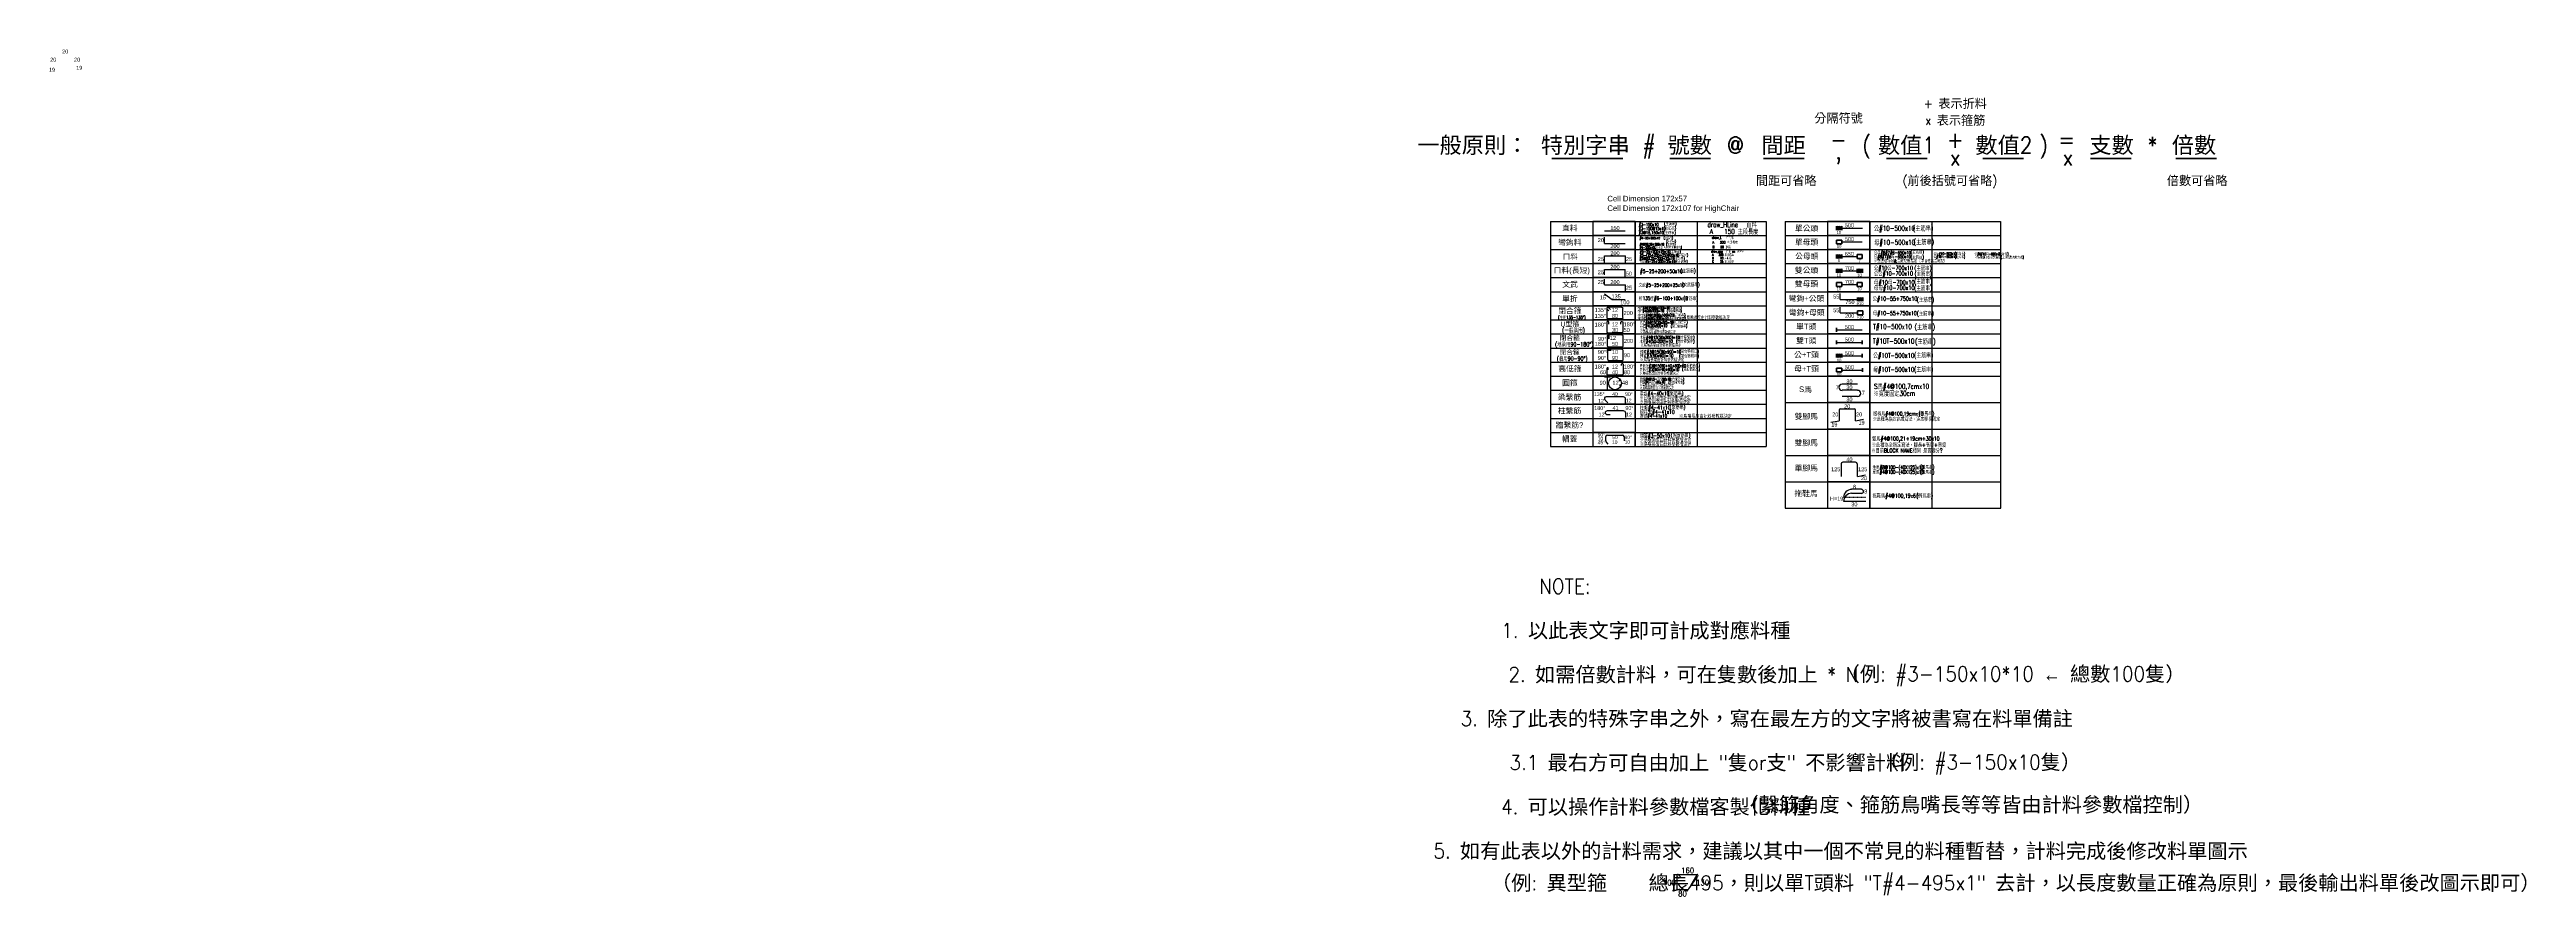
# Model space of a CAD drawing. Header units: millimetres. Extents: x 5 to 10041, y -3338 to 92.
import ezdxf
from ezdxf.enums import TextEntityAlignment as Align

# ---------------------------------------------------------------- set-up
doc = ezdxf.new("R2010")
doc.units = ezdxf.units.MM
doc.linetypes.add('DOT', pattern=[30, 15, -15])
for name, color, linetype, true_color in [('-取料', 7, 'Continuous', 0xffbf7f), ('1', 1, 'Continuous', 0xff0000), ('備註', 3, 'Continuous', 0x00ff00)]:
    doc.layers.add(name, color=color, linetype=linetype, true_color=true_color)
doc.styles.add('textstyle100', font='')
doc.styles.add('textstyle101', font='')
doc.styles.add('textstyle102', font='')
doc.styles.add('textstyle103', font='')
doc.styles.add('textstyle104', font='')
doc.styles.add('textstyle105', font='')
doc.styles.add('textstyle106', font='')
doc.styles.add('textstyle107', font='')
doc.styles.add('textstyle108', font='')
doc.styles.add('textstyle109', font='')
doc.styles.add('textstyle110', font='')
doc.styles.add('textstyle111', font='')
doc.styles.add('textstyle112', font='')
doc.styles.add('textstyle113', font='')
doc.styles.add('textstyle114', font='')
doc.styles.add('textstyle115', font='')
doc.styles.add('textstyle116', font='')
doc.styles.add('textstyle117', font='')
doc.styles.add('textstyle118', font='')
doc.styles.add('textstyle119', font='')
doc.styles.add('textstyle120', font='standard')
doc.styles.add('textstyle121', font='standard')
doc.styles.add('textstyle122', font='standard')
doc.styles.add('textstyle123', font='standard')
doc.styles.add('textstyle124', font='standard')
doc.styles.add('textstyle125', font='standard')
doc.styles.add('textstyle126', font='standard')
doc.styles.add('textstyle127', font='standard')
doc.styles.add('textstyle128', font='standard')
doc.styles.add('textstyle129', font='standard')
doc.styles.add('textstyle130', font='standard')
doc.styles.add('textstyle131', font='standard')
doc.styles.add('textstyle132', font='standard')
doc.styles.add('textstyle133', font='standard')
doc.styles.add('textstyle134', font='standard')
doc.styles.add('textstyle135', font='')
doc.styles.add('textstyle136', font='')
doc.styles.add('textstyle137', font='')
doc.styles.add('textstyle138', font='')
doc.styles.add('textstyle139', font='')
doc.styles.add('textstyle14', font='')
doc.styles.add('textstyle140', font='')
doc.styles.add('textstyle141', font='')
doc.styles.add('textstyle142', font='')
doc.styles.add('textstyle143', font='standard', dxfattribs={"width": 0.75})
doc.styles.add('textstyle144', font='standard', dxfattribs={"width": 0.75})
doc.styles.add('textstyle145', font='standard', dxfattribs={"width": 0.75})
doc.styles.add('textstyle146', font='standard', dxfattribs={"width": 0.75})
doc.styles.add('textstyle147', font='standard', dxfattribs={"width": 0.75})
doc.styles.add('textstyle148', font='standard', dxfattribs={"width": 0.75})
doc.styles.add('textstyle149', font='standard', dxfattribs={"width": 0.75})
doc.styles.add('textstyle15', font='')
doc.styles.add('textstyle150', font='standard', dxfattribs={"width": 0.75})
doc.styles.add('textstyle151', font='standard', dxfattribs={"width": 0.75})
doc.styles.add('textstyle152', font='standard', dxfattribs={"width": 0.75})
doc.styles.add('textstyle153', font='standard', dxfattribs={"width": 0.75})
doc.styles.add('textstyle154', font='standard', dxfattribs={"width": 0.75})
doc.styles.add('textstyle155', font='standard', dxfattribs={"width": 0.75})
doc.styles.add('textstyle156', font='standard', dxfattribs={"width": 0.75})
doc.styles.add('textstyle157', font='')
doc.styles.add('textstyle158', font='standard', dxfattribs={"width": 0.75})
doc.styles.add('textstyle159', font='standard', dxfattribs={"width": 0.75})
doc.styles.add('textstyle16', font='')
doc.styles.add('textstyle160', font='standard', dxfattribs={"width": 0.75})
doc.styles.add('textstyle161', font='standard', dxfattribs={"width": 0.75})
doc.styles.add('textstyle162', font='standard', dxfattribs={"width": 0.75})
doc.styles.add('textstyle163', font='standard', dxfattribs={"width": 0.75})
doc.styles.add('textstyle164', font='standard', dxfattribs={"width": 0.75})
doc.styles.add('textstyle165', font='standard', dxfattribs={"width": 0.75})
doc.styles.add('textstyle166', font='standard', dxfattribs={"width": 0.75})
doc.styles.add('textstyle167', font='standard', dxfattribs={"width": 0.75})
doc.styles.add('textstyle168', font='')
doc.styles.add('textstyle169', font='standard', dxfattribs={"width": 0.75})
doc.styles.add('textstyle17', font='')
doc.styles.add('textstyle170', font='standard', dxfattribs={"width": 0.75})
doc.styles.add('textstyle171', font='standard', dxfattribs={"width": 0.75})
doc.styles.add('textstyle172', font='standard', dxfattribs={"width": 0.75})
doc.styles.add('textstyle173', font='standard', dxfattribs={"width": 0.75})
doc.styles.add('textstyle174', font='standard', dxfattribs={"width": 0.75})
doc.styles.add('textstyle175', font='standard', dxfattribs={"width": 0.75})
doc.styles.add('textstyle176', font='standard', dxfattribs={"width": 0.75})
doc.styles.add('textstyle177', font='standard', dxfattribs={"width": 0.75})
doc.styles.add('textstyle178', font='standard', dxfattribs={"width": 0.75})
doc.styles.add('textstyle179', font='standard', dxfattribs={"width": 0.75})
doc.styles.add('textstyle18', font='')
doc.styles.add('textstyle180', font='standard', dxfattribs={"width": 0.75})
doc.styles.add('textstyle181', font='')
doc.styles.add('textstyle182', font='standard', dxfattribs={"width": 0.75})
doc.styles.add('textstyle183', font='standard', dxfattribs={"width": 0.75})
doc.styles.add('textstyle184', font='')
doc.styles.add('textstyle185', font='standard', dxfattribs={"width": 0.75})
doc.styles.add('textstyle186', font='standard', dxfattribs={"width": 0.75})
doc.styles.add('textstyle187', font='')
doc.styles.add('textstyle188', font='standard', dxfattribs={"width": 0.75})
doc.styles.add('textstyle189', font='standard', dxfattribs={"width": 0.75})
doc.styles.add('textstyle19', font='')
doc.styles.add('textstyle190', font='')
doc.styles.add('textstyle191', font='standard', dxfattribs={"width": 0.75})
doc.styles.add('textstyle192', font='standard', dxfattribs={"width": 0.75})
doc.styles.add('textstyle193', font='standard', dxfattribs={"width": 0.75})
doc.styles.add('textstyle194', font='standard', dxfattribs={"width": 0.75})
doc.styles.add('textstyle195', font='standard', dxfattribs={"width": 0.75})
doc.styles.add('textstyle196', font='standard', dxfattribs={"width": 0.75})
doc.styles.add('textstyle197', font='standard', dxfattribs={"width": 0.75})
doc.styles.add('textstyle198', font='')
doc.styles.add('textstyle199', font='standard', dxfattribs={"width": 0.75})
doc.styles.add('textstyle20', font='')
doc.styles.add('textstyle200', font='standard', dxfattribs={"width": 0.75})
doc.styles.add('textstyle201', font='standard', dxfattribs={"width": 0.75})
doc.styles.add('textstyle202', font='standard', dxfattribs={"width": 0.75})
doc.styles.add('textstyle203', font='standard', dxfattribs={"width": 0.75})
doc.styles.add('textstyle204', font='standard', dxfattribs={"width": 0.75})
doc.styles.add('textstyle205', font='')
doc.styles.add('textstyle206', font='standard', dxfattribs={"width": 0.75})
doc.styles.add('textstyle207', font='standard', dxfattribs={"width": 0.75})
doc.styles.add('textstyle208', font='standard', dxfattribs={"width": 0.75})
doc.styles.add('textstyle209', font='standard', dxfattribs={"width": 0.75})
doc.styles.add('textstyle21', font='')
doc.styles.add('textstyle210', font='standard', dxfattribs={"width": 0.75})
doc.styles.add('textstyle211', font='standard', dxfattribs={"width": 0.75})
doc.styles.add('textstyle212', font='')
doc.styles.add('textstyle213', font='standard', dxfattribs={"width": 0.75})
doc.styles.add('textstyle214', font='standard', dxfattribs={"width": 0.75})
doc.styles.add('textstyle215', font='standard', dxfattribs={"width": 0.75})
doc.styles.add('textstyle216', font='standard', dxfattribs={"width": 0.75})
doc.styles.add('textstyle217', font='standard', dxfattribs={"width": 0.75})
doc.styles.add('textstyle218', font='')
doc.styles.add('textstyle219', font='standard', dxfattribs={"width": 0.75})
doc.styles.add('textstyle22', font='')
doc.styles.add('textstyle220', font='standard', dxfattribs={"width": 0.75})
doc.styles.add('textstyle221', font='standard', dxfattribs={"width": 0.75})
doc.styles.add('textstyle222', font='standard', dxfattribs={"width": 0.75})
doc.styles.add('textstyle223', font='standard', dxfattribs={"width": 0.75})
doc.styles.add('textstyle224', font='standard', dxfattribs={"width": 0.75})
doc.styles.add('textstyle225', font='standard', dxfattribs={"width": 0.75})
doc.styles.add('textstyle226', font='')
doc.styles.add('textstyle227', font='standard', dxfattribs={"width": 0.75})
doc.styles.add('textstyle228', font='standard', dxfattribs={"width": 0.75})
doc.styles.add('textstyle229', font='standard', dxfattribs={"width": 0.75})
doc.styles.add('textstyle23', font='')
doc.styles.add('textstyle230', font='')
doc.styles.add('textstyle231', font='')
doc.styles.add('textstyle232', font='')
doc.styles.add('textstyle233', font='')
doc.styles.add('textstyle234', font='')
doc.styles.add('textstyle235', font='standard', dxfattribs={"width": 0.75})
doc.styles.add('textstyle236', font='')
doc.styles.add('textstyle237', font='standard', dxfattribs={"width": 0.75})
doc.styles.add('textstyle238', font='standard', dxfattribs={"width": 0.75})
doc.styles.add('textstyle239', font='standard', dxfattribs={"width": 0.75})
doc.styles.add('textstyle24', font='')
doc.styles.add('textstyle240', font='')
doc.styles.add('textstyle241', font='standard', dxfattribs={"width": 0.75})
doc.styles.add('textstyle242', font='standard', dxfattribs={"width": 0.75})
doc.styles.add('textstyle243', font='standard', dxfattribs={"width": 0.75})
doc.styles.add('textstyle244', font='')
doc.styles.add('textstyle245', font='standard', dxfattribs={"width": 0.75})
doc.styles.add('textstyle246', font='standard', dxfattribs={"width": 0.75})
doc.styles.add('textstyle247', font='')
doc.styles.add('textstyle248', font='')
doc.styles.add('textstyle249', font='')
doc.styles.add('textstyle25', font='')
doc.styles.add('textstyle250', font='standard', dxfattribs={"width": 0.75})
doc.styles.add('textstyle251', font='standard', dxfattribs={"width": 0.75})
doc.styles.add('textstyle252', font='')
doc.styles.add('textstyle253', font='')
doc.styles.add('textstyle254', font='')
doc.styles.add('textstyle255', font='standard', dxfattribs={"width": 0.75})
doc.styles.add('textstyle256', font='standard', dxfattribs={"width": 0.75})
doc.styles.add('textstyle257', font='standard', dxfattribs={"width": 0.75})
doc.styles.add('textstyle258', font='standard', dxfattribs={"width": 0.75})
doc.styles.add('textstyle259', font='standard', dxfattribs={"width": 0.75})
doc.styles.add('textstyle26', font='')
doc.styles.add('textstyle260', font='')
doc.styles.add('textstyle261', font='')
doc.styles.add('textstyle262', font='')
doc.styles.add('textstyle263', font='')
doc.styles.add('textstyle264', font='standard', dxfattribs={"width": 0.75})
doc.styles.add('textstyle265', font='standard', dxfattribs={"width": 0.75})
doc.styles.add('textstyle266', font='standard', dxfattribs={"width": 0.75})
doc.styles.add('textstyle267', font='standard', dxfattribs={"width": 0.75})
doc.styles.add('textstyle268', font='')
doc.styles.add('textstyle269', font='')
doc.styles.add('textstyle27', font='')
doc.styles.add('textstyle270', font='')
doc.styles.add('textstyle271', font='')
doc.styles.add('textstyle272', font='standard', dxfattribs={"width": 0.75})
doc.styles.add('textstyle273', font='standard', dxfattribs={"width": 0.75})
doc.styles.add('textstyle274', font='standard', dxfattribs={"width": 0.75})
doc.styles.add('textstyle275', font='standard', dxfattribs={"width": 0.75})
doc.styles.add('textstyle276', font='')
doc.styles.add('textstyle277', font='')
doc.styles.add('textstyle278', font='')
doc.styles.add('textstyle279', font='')
doc.styles.add('textstyle28', font='')
doc.styles.add('textstyle280', font='standard', dxfattribs={"width": 0.75})
doc.styles.add('textstyle281', font='standard', dxfattribs={"width": 0.75})
doc.styles.add('textstyle282', font='')
doc.styles.add('textstyle283', font='standard', dxfattribs={"width": 0.75})
doc.styles.add('textstyle284', font='standard', dxfattribs={"width": 0.75})
doc.styles.add('textstyle285', font='')
doc.styles.add('textstyle286', font='standard', dxfattribs={"width": 0.75})
doc.styles.add('textstyle287', font='standard', dxfattribs={"width": 0.75})
doc.styles.add('textstyle288', font='')
doc.styles.add('textstyle289', font='')
doc.styles.add('textstyle29', font='')
doc.styles.add('textstyle290', font='standard', dxfattribs={"width": 0.75})
doc.styles.add('textstyle291', font='standard', dxfattribs={"width": 0.75})
doc.styles.add('textstyle292', font='')
doc.styles.add('textstyle293', font='')
doc.styles.add('textstyle294', font='standard', dxfattribs={"width": 0.75})
doc.styles.add('textstyle295', font='standard', dxfattribs={"width": 0.75})
doc.styles.add('textstyle296', font='')
doc.styles.add('textstyle297', font='')
doc.styles.add('textstyle298', font='standard', dxfattribs={"width": 0.75})
doc.styles.add('textstyle299', font='standard', dxfattribs={"width": 0.75})
doc.styles.add('textstyle30', font='')
doc.styles.add('textstyle300', font='')
doc.styles.add('textstyle301', font='')
doc.styles.add('textstyle302', font='standard', dxfattribs={"width": 0.75})
doc.styles.add('textstyle303', font='standard', dxfattribs={"width": 0.75})
doc.styles.add('textstyle304', font='standard', dxfattribs={"width": 0.75})
doc.styles.add('textstyle305', font='')
doc.styles.add('textstyle306', font='standard', dxfattribs={"width": 0.75})
doc.styles.add('textstyle307', font='standard', dxfattribs={"width": 0.75})
doc.styles.add('textstyle308', font='')
doc.styles.add('textstyle309', font='standard', dxfattribs={"width": 0.75})
doc.styles.add('textstyle31', font='')
doc.styles.add('textstyle310', font='standard', dxfattribs={"width": 0.75})
doc.styles.add('textstyle311', font='standard', dxfattribs={"width": 0.75})
doc.styles.add('textstyle312', font='standard', dxfattribs={"width": 0.75})
doc.styles.add('textstyle313', font='')
doc.styles.add('textstyle314', font='')
doc.styles.add('textstyle315', font='')
doc.styles.add('textstyle316', font='')
doc.styles.add('textstyle317', font='standard', dxfattribs={"width": 0.75})
doc.styles.add('textstyle318', font='')
doc.styles.add('textstyle319', font='standard', dxfattribs={"width": 0.75})
doc.styles.add('textstyle32', font='')
doc.styles.add('textstyle320', font='standard', dxfattribs={"width": 0.75})
doc.styles.add('textstyle321', font='standard', dxfattribs={"width": 0.75})
doc.styles.add('textstyle322', font='standard', dxfattribs={"width": 0.75})
doc.styles.add('textstyle323', font='standard', dxfattribs={"width": 0.75})
doc.styles.add('textstyle324', font='')
doc.styles.add('textstyle325', font='standard', dxfattribs={"width": 0.75})
doc.styles.add('textstyle326', font='standard', dxfattribs={"width": 0.75})
doc.styles.add('textstyle327', font='standard', dxfattribs={"width": 0.75})
doc.styles.add('textstyle328', font='standard', dxfattribs={"width": 0.75})
doc.styles.add('textstyle329', font='standard', dxfattribs={"width": 0.75})
doc.styles.add('textstyle33', font='')
doc.styles.add('textstyle330', font='standard', dxfattribs={"width": 0.75})
doc.styles.add('textstyle331', font='standard', dxfattribs={"width": 0.75})
doc.styles.add('textstyle332', font='standard', dxfattribs={"width": 0.75})
doc.styles.add('textstyle333', font='standard', dxfattribs={"width": 0.75})
doc.styles.add('textstyle334', font='standard', dxfattribs={"width": 0.75})
doc.styles.add('textstyle335', font='')
doc.styles.add('textstyle336', font='standard', dxfattribs={"width": 0.75})
doc.styles.add('textstyle337', font='standard', dxfattribs={"width": 0.75})
doc.styles.add('textstyle338', font='')
doc.styles.add('textstyle339', font='')
doc.styles.add('textstyle34', font='')
doc.styles.add('textstyle340', font='')
doc.styles.add('textstyle341', font='')
doc.styles.add('textstyle342', font='standard')
doc.styles.add('textstyle343', font='standard')
doc.styles.add('textstyle344', font='standard')
doc.styles.add('textstyle345', font='standard')
doc.styles.add('textstyle346', font='standard')
doc.styles.add('textstyle347', font='standard')
doc.styles.add('textstyle348', font='standard')
doc.styles.add('textstyle349', font='standard')
doc.styles.add('textstyle35', font='')
doc.styles.add('textstyle350', font='standard')
doc.styles.add('textstyle351', font='standard')
doc.styles.add('textstyle352', font='standard')
doc.styles.add('textstyle353', font='standard')
doc.styles.add('textstyle354', font='standard')
doc.styles.add('textstyle355', font='standard')
doc.styles.add('textstyle356', font='standard')
doc.styles.add('textstyle357', font='standard')
doc.styles.add('textstyle358', font='standard')
doc.styles.add('textstyle359', font='standard')
doc.styles.add('textstyle36', font='')
doc.styles.add('textstyle360', font='standard')
doc.styles.add('textstyle361', font='standard')
doc.styles.add('textstyle362', font='standard')
doc.styles.add('textstyle363', font='standard')
doc.styles.add('textstyle364', font='standard')
doc.styles.add('textstyle365', font='standard')
doc.styles.add('textstyle366', font='standard')
doc.styles.add('textstyle367', font='standard')
doc.styles.add('textstyle368', font='standard')
doc.styles.add('textstyle369', font='standard')
doc.styles.add('textstyle37', font='')
doc.styles.add('textstyle370', font='standard')
doc.styles.add('textstyle371', font='standard')
doc.styles.add('textstyle372', font='standard')
doc.styles.add('textstyle373', font='standard')
doc.styles.add('textstyle374', font='')
doc.styles.add('textstyle375', font='')
doc.styles.add('textstyle376', font='')
doc.styles.add('textstyle377', font='')
doc.styles.add('textstyle378', font='')
doc.styles.add('textstyle379', font='')
doc.styles.add('textstyle38', font='')
doc.styles.add('textstyle380', font='')
doc.styles.add('textstyle381', font='')
doc.styles.add('textstyle382', font='')
doc.styles.add('textstyle383', font='')
doc.styles.add('textstyle384', font='')
doc.styles.add('textstyle385', font='')
doc.styles.add('textstyle386', font='')
doc.styles.add('textstyle387', font='')
doc.styles.add('textstyle388', font='')
doc.styles.add('textstyle389', font='')
doc.styles.add('textstyle39', font='')
doc.styles.add('textstyle390', font='')
doc.styles.add('textstyle391', font='')
doc.styles.add('textstyle392', font='')
doc.styles.add('textstyle393', font='')
doc.styles.add('textstyle394', font='')
doc.styles.add('textstyle395', font='')
doc.styles.add('textstyle396', font='')
doc.styles.add('textstyle397', font='')
doc.styles.add('textstyle398', font='')
doc.styles.add('textstyle399', font='')
doc.styles.add('textstyle40', font='')
doc.styles.add('textstyle400', font='')
doc.styles.add('textstyle401', font='')
doc.styles.add('textstyle402', font='')
doc.styles.add('textstyle403', font='')
doc.styles.add('textstyle404', font='')
doc.styles.add('textstyle405', font='')
doc.styles.add('textstyle406', font='')
doc.styles.add('textstyle407', font='')
doc.styles.add('textstyle408', font='')
doc.styles.add('textstyle409', font='')
doc.styles.add('textstyle41', font='')
doc.styles.add('textstyle410', font='')
doc.styles.add('textstyle411', font='')
doc.styles.add('textstyle412', font='')
doc.styles.add('textstyle413', font='')
doc.styles.add('textstyle414', font='')
doc.styles.add('textstyle415', font='')
doc.styles.add('textstyle416', font='')
doc.styles.add('textstyle417', font='')
doc.styles.add('textstyle418', font='')
doc.styles.add('textstyle419', font='')
doc.styles.add('textstyle42', font='')
doc.styles.add('textstyle420', font='')
doc.styles.add('textstyle421', font='')
doc.styles.add('textstyle422', font='')
doc.styles.add('textstyle423', font='')
doc.styles.add('textstyle424', font='')
doc.styles.add('textstyle425', font='')
doc.styles.add('textstyle426', font='')
doc.styles.add('textstyle427', font='')
doc.styles.add('textstyle428', font='')
doc.styles.add('textstyle429', font='')
doc.styles.add('textstyle43', font='')
doc.styles.add('textstyle430', font='')
doc.styles.add('textstyle431', font='')
doc.styles.add('textstyle432', font='')
doc.styles.add('textstyle433', font='')
doc.styles.add('textstyle434', font='')
doc.styles.add('textstyle435', font='')
doc.styles.add('textstyle436', font='')
doc.styles.add('textstyle437', font='')
doc.styles.add('textstyle438', font='')
doc.styles.add('textstyle439', font='')
doc.styles.add('textstyle44', font='')
doc.styles.add('textstyle440', font='')
doc.styles.add('textstyle441', font='')
doc.styles.add('textstyle442', font='')
doc.styles.add('textstyle443', font='')
doc.styles.add('textstyle444', font='')
doc.styles.add('textstyle445', font='')
doc.styles.add('textstyle446', font='')
doc.styles.add('textstyle447', font='')
doc.styles.add('textstyle448', font='')
doc.styles.add('textstyle45', font='')
doc.styles.add('textstyle46', font='')
doc.styles.add('textstyle47', font='')
doc.styles.add('textstyle50', font='')
doc.styles.add('textstyle51', font='')
doc.styles.add('textstyle52', font='')
doc.styles.add('textstyle53', font='')
doc.styles.add('textstyle54', font='')
doc.styles.add('textstyle55', font='')
doc.styles.add('textstyle56', font='')
doc.styles.add('textstyle57', font='')
doc.styles.add('textstyle58', font='')
doc.styles.add('textstyle59', font='')
doc.styles.add('textstyle60', font='')
doc.styles.add('textstyle61', font='')
doc.styles.add('textstyle62', font='')
doc.styles.add('textstyle63', font='')
doc.styles.add('textstyle64', font='')
doc.styles.add('textstyle65', font='')
doc.styles.add('textstyle66', font='')
doc.styles.add('textstyle67', font='')
doc.styles.add('textstyle68', font='')
doc.styles.add('textstyle69', font='')
doc.styles.add('textstyle70', font='')
doc.styles.add('textstyle71', font='')
doc.styles.add('textstyle72', font='')
doc.styles.add('textstyle73', font='')
doc.styles.add('textstyle74', font='')
doc.styles.add('textstyle75', font='')
doc.styles.add('textstyle76', font='')
doc.styles.add('textstyle77', font='')
doc.styles.add('textstyle78', font='')
doc.styles.add('textstyle79', font='')
doc.styles.add('textstyle80', font='')
doc.styles.add('textstyle81', font='')
doc.styles.add('textstyle82', font='')
doc.styles.add('textstyle83', font='')
doc.styles.add('textstyle84', font='')
doc.styles.add('textstyle85', font='')
doc.styles.add('textstyle86', font='')
doc.styles.add('textstyle87', font='')
doc.styles.add('textstyle88', font='')
doc.styles.add('textstyle89', font='')
doc.styles.add('textstyle90', font='')
doc.styles.add('textstyle91', font='')
doc.styles.add('textstyle92', font='')
doc.styles.add('textstyle93', font='')
doc.styles.add('textstyle94', font='')
doc.styles.add('textstyle95', font='')
doc.styles.add('textstyle96', font='')
doc.styles.add('textstyle97', font='')
doc.styles.add('textstyle98', font='')
doc.styles.add('textstyle99', font='')
doc.styles.get('textstyle100').set_extended_font_data('Arial')
doc.styles.get('textstyle101').set_extended_font_data('Arial')
doc.styles.get('textstyle102').set_extended_font_data('Arial')
doc.styles.get('textstyle103').set_extended_font_data('Arial')
doc.styles.get('textstyle104').set_extended_font_data('Arial')
doc.styles.get('textstyle105').set_extended_font_data('Arial')
doc.styles.get('textstyle106').set_extended_font_data('Arial')
doc.styles.get('textstyle107').set_extended_font_data('Arial')
doc.styles.get('textstyle108').set_extended_font_data('Arial')
doc.styles.get('textstyle109').set_extended_font_data('Arial')
doc.styles.get('textstyle110').set_extended_font_data('Arial')
doc.styles.get('textstyle111').set_extended_font_data('Arial')
doc.styles.get('textstyle112').set_extended_font_data('Arial')
doc.styles.get('textstyle113').set_extended_font_data('Arial')
doc.styles.get('textstyle114').set_extended_font_data('Arial')
doc.styles.get('textstyle115').set_extended_font_data('Arial')
doc.styles.get('textstyle116').set_extended_font_data('Arial')
doc.styles.get('textstyle117').set_extended_font_data('Arial')
doc.styles.get('textstyle118').set_extended_font_data('Arial')
doc.styles.get('textstyle119').set_extended_font_data('Arial')
doc.styles.get('textstyle135').set_extended_font_data('Arial')
doc.styles.get('textstyle136').set_extended_font_data('Arial')
doc.styles.get('textstyle137').set_extended_font_data('Arial')
doc.styles.get('textstyle138').set_extended_font_data('Arial')
doc.styles.get('textstyle139').set_extended_font_data('Arial')
doc.styles.get('textstyle14').set_extended_font_data('Arial')
doc.styles.get('textstyle140').set_extended_font_data('Arial')
doc.styles.get('textstyle141').set_extended_font_data('Arial')
doc.styles.get('textstyle142').set_extended_font_data('Arial')
doc.styles.get('textstyle15').set_extended_font_data('Arial')
doc.styles.get('textstyle157').set_extended_font_data('Arial')
doc.styles.get('textstyle16').set_extended_font_data('Arial')
doc.styles.get('textstyle168').set_extended_font_data('Arial')
doc.styles.get('textstyle17').set_extended_font_data('Arial')
doc.styles.get('textstyle18').set_extended_font_data('Arial')
doc.styles.get('textstyle181').set_extended_font_data('Arial')
doc.styles.get('textstyle184').set_extended_font_data('Arial')
doc.styles.get('textstyle187').set_extended_font_data('Arial')
doc.styles.get('textstyle19').set_extended_font_data('Arial')
doc.styles.get('textstyle190').set_extended_font_data('Arial')
doc.styles.get('textstyle198').set_extended_font_data('Arial')
doc.styles.get('textstyle20').set_extended_font_data('Arial')
doc.styles.get('textstyle205').set_extended_font_data('Arial')
doc.styles.get('textstyle21').set_extended_font_data('Arial')
doc.styles.get('textstyle212').set_extended_font_data('Arial')
doc.styles.get('textstyle218').set_extended_font_data('Arial')
doc.styles.get('textstyle22').set_extended_font_data('Arial')
doc.styles.get('textstyle226').set_extended_font_data('Arial')
doc.styles.get('textstyle23').set_extended_font_data('Arial')
doc.styles.get('textstyle230').set_extended_font_data('Arial')
doc.styles.get('textstyle231').set_extended_font_data('Arial')
doc.styles.get('textstyle232').set_extended_font_data('Arial')
doc.styles.get('textstyle233').set_extended_font_data('Arial')
doc.styles.get('textstyle234').set_extended_font_data('Arial')
doc.styles.get('textstyle236').set_extended_font_data('Arial')
doc.styles.get('textstyle24').set_extended_font_data('Arial')
doc.styles.get('textstyle240').set_extended_font_data('Arial')
doc.styles.get('textstyle244').set_extended_font_data('Arial')
doc.styles.get('textstyle247').set_extended_font_data('Arial')
doc.styles.get('textstyle248').set_extended_font_data('Arial')
doc.styles.get('textstyle249').set_extended_font_data('Arial')
doc.styles.get('textstyle25').set_extended_font_data('Arial')
doc.styles.get('textstyle252').set_extended_font_data('Arial')
doc.styles.get('textstyle253').set_extended_font_data('Arial')
doc.styles.get('textstyle254').set_extended_font_data('Arial')
doc.styles.get('textstyle26').set_extended_font_data('Arial')
doc.styles.get('textstyle260').set_extended_font_data('Arial')
doc.styles.get('textstyle261').set_extended_font_data('Arial')
doc.styles.get('textstyle262').set_extended_font_data('Arial')
doc.styles.get('textstyle263').set_extended_font_data('Arial')
doc.styles.get('textstyle268').set_extended_font_data('Arial')
doc.styles.get('textstyle269').set_extended_font_data('Arial')
doc.styles.get('textstyle27').set_extended_font_data('Arial')
doc.styles.get('textstyle270').set_extended_font_data('Arial')
doc.styles.get('textstyle271').set_extended_font_data('Arial')
doc.styles.get('textstyle276').set_extended_font_data('Arial')
doc.styles.get('textstyle277').set_extended_font_data('Arial')
doc.styles.get('textstyle278').set_extended_font_data('Arial')
doc.styles.get('textstyle279').set_extended_font_data('Arial')
doc.styles.get('textstyle28').set_extended_font_data('Arial')
doc.styles.get('textstyle282').set_extended_font_data('Arial')
doc.styles.get('textstyle285').set_extended_font_data('Arial')
doc.styles.get('textstyle288').set_extended_font_data('Arial')
doc.styles.get('textstyle289').set_extended_font_data('Arial')
doc.styles.get('textstyle29').set_extended_font_data('Arial')
doc.styles.get('textstyle292').set_extended_font_data('Arial')
doc.styles.get('textstyle293').set_extended_font_data('Arial')
doc.styles.get('textstyle296').set_extended_font_data('Arial')
doc.styles.get('textstyle297').set_extended_font_data('Arial')
doc.styles.get('textstyle30').set_extended_font_data('Arial')
doc.styles.get('textstyle300').set_extended_font_data('Arial')
doc.styles.get('textstyle301').set_extended_font_data('Arial')
doc.styles.get('textstyle305').set_extended_font_data('Arial')
doc.styles.get('textstyle308').set_extended_font_data('Arial')
doc.styles.get('textstyle31').set_extended_font_data('Arial')
doc.styles.get('textstyle313').set_extended_font_data('Arial')
doc.styles.get('textstyle314').set_extended_font_data('Arial')
doc.styles.get('textstyle315').set_extended_font_data('Arial')
doc.styles.get('textstyle316').set_extended_font_data('Arial')
doc.styles.get('textstyle318').set_extended_font_data('Arial')
doc.styles.get('textstyle32').set_extended_font_data('Arial')
doc.styles.get('textstyle324').set_extended_font_data('Arial')
doc.styles.get('textstyle33').set_extended_font_data('Arial')
doc.styles.get('textstyle335').set_extended_font_data('Arial')
doc.styles.get('textstyle338').set_extended_font_data('Arial')
doc.styles.get('textstyle339').set_extended_font_data('Arial')
doc.styles.get('textstyle34').set_extended_font_data('Arial')
doc.styles.get('textstyle340').set_extended_font_data('Arial')
doc.styles.get('textstyle341').set_extended_font_data('Arial')
doc.styles.get('textstyle35').set_extended_font_data('Arial')
doc.styles.get('textstyle36').set_extended_font_data('Arial')
doc.styles.get('textstyle37').set_extended_font_data('Arial')
doc.styles.get('textstyle374').set_extended_font_data('Arial')
doc.styles.get('textstyle375').set_extended_font_data('Arial')
doc.styles.get('textstyle376').set_extended_font_data('Arial')
doc.styles.get('textstyle377').set_extended_font_data('Arial')
doc.styles.get('textstyle378').set_extended_font_data('Arial')
doc.styles.get('textstyle379').set_extended_font_data('Arial')
doc.styles.get('textstyle38').set_extended_font_data('Arial')
doc.styles.get('textstyle380').set_extended_font_data('Arial')
doc.styles.get('textstyle381').set_extended_font_data('Arial')
doc.styles.get('textstyle382').set_extended_font_data('Arial')
doc.styles.get('textstyle383').set_extended_font_data('Arial')
doc.styles.get('textstyle384').set_extended_font_data('Arial')
doc.styles.get('textstyle385').set_extended_font_data('Arial')
doc.styles.get('textstyle386').set_extended_font_data('Arial')
doc.styles.get('textstyle387').set_extended_font_data('Arial')
doc.styles.get('textstyle388').set_extended_font_data('Arial')
doc.styles.get('textstyle389').set_extended_font_data('Arial')
doc.styles.get('textstyle39').set_extended_font_data('Arial')
doc.styles.get('textstyle390').set_extended_font_data('Arial')
doc.styles.get('textstyle391').set_extended_font_data('Arial')
doc.styles.get('textstyle392').set_extended_font_data('Arial')
doc.styles.get('textstyle393').set_extended_font_data('Arial')
doc.styles.get('textstyle394').set_extended_font_data('Arial')
doc.styles.get('textstyle395').set_extended_font_data('Arial')
doc.styles.get('textstyle396').set_extended_font_data('Arial')
doc.styles.get('textstyle397').set_extended_font_data('Arial')
doc.styles.get('textstyle398').set_extended_font_data('Arial')
doc.styles.get('textstyle399').set_extended_font_data('Arial')
doc.styles.get('textstyle40').set_extended_font_data('Arial')
doc.styles.get('textstyle400').set_extended_font_data('Arial')
doc.styles.get('textstyle401').set_extended_font_data('Arial')
doc.styles.get('textstyle402').set_extended_font_data('Arial')
doc.styles.get('textstyle403').set_extended_font_data('Arial')
doc.styles.get('textstyle404').set_extended_font_data('Arial')
doc.styles.get('textstyle405').set_extended_font_data('Arial')
doc.styles.get('textstyle406').set_extended_font_data('Arial')
doc.styles.get('textstyle407').set_extended_font_data('Arial')
doc.styles.get('textstyle408').set_extended_font_data('Arial')
doc.styles.get('textstyle409').set_extended_font_data('Arial')
doc.styles.get('textstyle41').set_extended_font_data('Arial')
doc.styles.get('textstyle410').set_extended_font_data('Arial')
doc.styles.get('textstyle411').set_extended_font_data('Arial')
doc.styles.get('textstyle412').set_extended_font_data('Arial')
doc.styles.get('textstyle413').set_extended_font_data('Arial')
doc.styles.get('textstyle414').set_extended_font_data('Arial')
doc.styles.get('textstyle415').set_extended_font_data('Arial')
doc.styles.get('textstyle416').set_extended_font_data('Arial')
doc.styles.get('textstyle417').set_extended_font_data('Arial')
doc.styles.get('textstyle418').set_extended_font_data('Arial')
doc.styles.get('textstyle419').set_extended_font_data('Arial')
doc.styles.get('textstyle42').set_extended_font_data('Arial')
doc.styles.get('textstyle420').set_extended_font_data('Arial')
doc.styles.get('textstyle421').set_extended_font_data('Arial')
doc.styles.get('textstyle422').set_extended_font_data('Arial')
doc.styles.get('textstyle423').set_extended_font_data('Arial')
doc.styles.get('textstyle424').set_extended_font_data('Arial')
doc.styles.get('textstyle425').set_extended_font_data('Arial')
doc.styles.get('textstyle426').set_extended_font_data('Arial')
doc.styles.get('textstyle427').set_extended_font_data('Arial')
doc.styles.get('textstyle428').set_extended_font_data('Arial')
doc.styles.get('textstyle429').set_extended_font_data('Arial')
doc.styles.get('textstyle43').set_extended_font_data('Arial')
doc.styles.get('textstyle430').set_extended_font_data('Arial')
doc.styles.get('textstyle431').set_extended_font_data('Arial')
doc.styles.get('textstyle432').set_extended_font_data('Arial')
doc.styles.get('textstyle433').set_extended_font_data('Arial')
doc.styles.get('textstyle434').set_extended_font_data('Arial')
doc.styles.get('textstyle435').set_extended_font_data('Arial')
doc.styles.get('textstyle436').set_extended_font_data('Arial')
doc.styles.get('textstyle437').set_extended_font_data('Arial')
doc.styles.get('textstyle438').set_extended_font_data('Arial')
doc.styles.get('textstyle439').set_extended_font_data('Arial')
doc.styles.get('textstyle44').set_extended_font_data('Arial')
doc.styles.get('textstyle440').set_extended_font_data('Arial')
doc.styles.get('textstyle441').set_extended_font_data('Arial')
doc.styles.get('textstyle442').set_extended_font_data('Arial')
doc.styles.get('textstyle443').set_extended_font_data('Arial')
doc.styles.get('textstyle444').set_extended_font_data('Arial')
doc.styles.get('textstyle445').set_extended_font_data('Arial')
doc.styles.get('textstyle446').set_extended_font_data('Arial')
doc.styles.get('textstyle447').set_extended_font_data('Arial')
doc.styles.get('textstyle448').set_extended_font_data('Arial')
doc.styles.get('textstyle45').set_extended_font_data('Arial')
doc.styles.get('textstyle46').set_extended_font_data('Arial')
doc.styles.get('textstyle47').set_extended_font_data('Arial')
doc.styles.get('textstyle50').set_extended_font_data('Arial')
doc.styles.get('textstyle51').set_extended_font_data('Arial')
doc.styles.get('textstyle52').set_extended_font_data('Arial')
doc.styles.get('textstyle53').set_extended_font_data('Arial')
doc.styles.get('textstyle54').set_extended_font_data('Arial')
doc.styles.get('textstyle55').set_extended_font_data('Arial')
doc.styles.get('textstyle56').set_extended_font_data('Arial')
doc.styles.get('textstyle57').set_extended_font_data('Arial')
doc.styles.get('textstyle58').set_extended_font_data('Arial')
doc.styles.get('textstyle59').set_extended_font_data('Arial')
doc.styles.get('textstyle60').set_extended_font_data('Arial')
doc.styles.get('textstyle61').set_extended_font_data('Arial')
doc.styles.get('textstyle62').set_extended_font_data('Arial')
doc.styles.get('textstyle63').set_extended_font_data('Arial')
doc.styles.get('textstyle64').set_extended_font_data('Arial')
doc.styles.get('textstyle65').set_extended_font_data('Arial')
doc.styles.get('textstyle66').set_extended_font_data('Arial')
doc.styles.get('textstyle67').set_extended_font_data('Arial')
doc.styles.get('textstyle68').set_extended_font_data('Arial')
doc.styles.get('textstyle69').set_extended_font_data('Arial')
doc.styles.get('textstyle70').set_extended_font_data('Arial')
doc.styles.get('textstyle71').set_extended_font_data('Arial')
doc.styles.get('textstyle72').set_extended_font_data('Arial')
doc.styles.get('textstyle73').set_extended_font_data('Arial')
doc.styles.get('textstyle74').set_extended_font_data('Arial')
doc.styles.get('textstyle75').set_extended_font_data('Arial')
doc.styles.get('textstyle76').set_extended_font_data('Arial')
doc.styles.get('textstyle77').set_extended_font_data('Arial')
doc.styles.get('textstyle78').set_extended_font_data('Arial')
doc.styles.get('textstyle79').set_extended_font_data('Arial')
doc.styles.get('textstyle80').set_extended_font_data('Arial')
doc.styles.get('textstyle81').set_extended_font_data('Arial')
doc.styles.get('textstyle82').set_extended_font_data('Arial')
doc.styles.get('textstyle83').set_extended_font_data('Arial')
doc.styles.get('textstyle84').set_extended_font_data('Arial')
doc.styles.get('textstyle85').set_extended_font_data('Arial')
doc.styles.get('textstyle86').set_extended_font_data('Arial')
doc.styles.get('textstyle87').set_extended_font_data('Arial')
doc.styles.get('textstyle88').set_extended_font_data('Arial')
doc.styles.get('textstyle89').set_extended_font_data('Arial')
doc.styles.get('textstyle90').set_extended_font_data('Arial')
doc.styles.get('textstyle91').set_extended_font_data('Arial')
doc.styles.get('textstyle92').set_extended_font_data('Arial')
doc.styles.get('textstyle93').set_extended_font_data('Arial')
doc.styles.get('textstyle94').set_extended_font_data('Arial')
doc.styles.get('textstyle95').set_extended_font_data('Arial')
doc.styles.get('textstyle96').set_extended_font_data('Arial')
doc.styles.get('textstyle97').set_extended_font_data('Arial')
doc.styles.get('textstyle98').set_extended_font_data('Arial')
doc.styles.get('textstyle99').set_extended_font_data('Arial')

# ---------------------------------------------------------------- blocks, each defined once
blk = doc.blocks.new('draw_rebar_main')
at = {"layer": '1', "color": 1, "lineweight": 30, "true_color": 0xff0000}
blk.add_line((-70, 0), (13, 0), dxfattribs=at)
at = {"layer": '1', "color": 2, "true_color": 0xffff00, "style": 'textstyle97'}
blk.add_attdef('A', text='', height=57, dxfattribs=at).set_placement((-28, 3), align=Align.CENTER)
blk = doc.blocks.new('draw_rebar_hoop_column')
at = {"color": 1, "lineweight": 30, "true_color": 0xff0000}
for p, q in [((-13, 38), (-13, 1)), ((-12, 35), (-5, 28)), ((48, 43), (-9, 43)), ((2, 34), (-6, 42)), ((52, 1), (52, 38)), ((-9, -3), (48, -3))]:
    blk.add_line(p, q, dxfattribs=at)
for centre, start, end in [((-9, 38), 45, 180), ((-9, 38), 90, 225), ((-9, 1), 180, 270), ((48, 38), 0, 90), ((48, 1), 270, 0)]:
    blk.add_arc(centre, 4.5, start, end, dxfattribs=at)
at = {"color": 2, "true_color": 0xffff00}
for tag, style, p in [('D', 'textstyle56', (-16, 24)), ('E', 'textstyle57', (-16, 0))]:
    blk.add_attdef(tag, text='', height=16, dxfattribs=dict(at, style=style)).set_placement(p, align=Align.RIGHT)
for tag, style, p in [('A', 'textstyle53', (19, 0)), ('C', 'textstyle55', (19, 23))]:
    blk.add_attdef(tag, text='', height=16, dxfattribs=dict(at, style=style)).set_placement(p, align=Align.CENTER)
at = {"color": 2, "true_color": 0xffff00, "style": 'textstyle54'}
blk.add_attdef('B', (55, 12), '', height=16, dxfattribs=at)
blk = doc.blocks.new('draw_rebar_tie_90_135')
at = {"color": 1, "lineweight": 30, "true_color": 0xff0000, "flags": 128}
blk.add_lwpolyline([(15, 5), (4, 16, -0.668179), (10, 32), (82, 32, -0.414214), (91, 22), (91, 2)], format="xyb", dxfattribs=at)
at = {"color": 2, "true_color": 0xffff00}
for tag, style, p in [('B', 'textstyle104', (-2, 6)), ('D', 'textstyle106', (1, 35))]:
    blk.add_attdef(tag, text='', height=16, dxfattribs=dict(at, style=style)).set_placement(p, align=Align.RIGHT)
at = {"color": 2, "true_color": 0xffff00, "style": 'textstyle103'}
blk.add_attdef('A', text='', height=16, dxfattribs=at).set_placement((46, 35), align=Align.CENTER)
at = {"color": 2, "true_color": 0xffff00}
for tag, p, style in [('E', (91, 34), 'textstyle107'), ('C', (94, 6), 'textstyle105')]:
    blk.add_attdef(tag, p, '', height=16, dxfattribs=dict(at, style=style))
blk = doc.blocks.new('draw_coupler_male')
at = {"color": 2, "lineweight": 50, "true_color": 0xffff00}
for p, q in [((5.8, 17), (0, 4.5)), ((0, 17), (0, 4.5)), ((5.8, 17), (5.8, 4.5)), ((11.5, 17), (5.8, 4.5)), ((11.5, 17), (11.5, 4.5)), ((17.3, 17), (11.5, 4.5)), ((17.3, 17), (17.3, 4.5))]:
    blk.add_line(p, q, dxfattribs=at)
at = {"color": 1, "lineweight": 30, "true_color": 0xff0000}
blk.add_line((0, 10.7), (83.4, 10.7), dxfattribs=at)
at = {"color": 2, "true_color": 0xffff00}
for tag, height, style, p in [('B', 9.49, 'textstyle29', (7.9, -7.6)), ('A', 12.7, 'textstyle28', (41.7, 13.1))]:
    blk.add_attdef(tag, text='', height=height, dxfattribs=dict(at, style=style)).set_placement(p, align=Align.CENTER)
blk = doc.blocks.new('draw_coupler_female')
at = {"color": 2, "lineweight": 50, "true_color": 0xffff00}
for p, q in [((0, 18), (0, 3)), ((22, 18), (0, 18)), ((22, 3), (0, 3)), ((22, 18), (22, 3))]:
    blk.add_line(p, q, dxfattribs=at)
at = {"color": 1, "lineweight": 30, "true_color": 0xff0000}
blk.add_line((22, 11), (105, 11), dxfattribs=at)
at = {"color": 2, "true_color": 0xffff00}
for tag, height, style, p in [('A', 16, 'textstyle21', (53, 14)), ('B', 12, 'textstyle22', (11, -12))]:
    blk.add_attdef(tag, text='', height=height, dxfattribs=dict(at, style=style)).set_placement(p, align=Align.CENTER)
blk = doc.blocks.new('draw_coupler_male_female')
at = {"color": 2, "lineweight": 50, "true_color": 0xffff00}
for p, q in [((7, 19), (0, 3)), ((0, 19), (0, 3)), ((7, 19), (7, 3)), ((14, 19), (7, 3)), ((14, 19), (14, 3)), ((22, 19), (14, 3)), ((22, 19), (22, 3)), ((84, 19), (84, 3)), ((105, 19), (84, 19)), ((105, 3), (84, 3)), ((105, 19), (105, 3))]:
    blk.add_line(p, q, dxfattribs=at)
at = {"color": 1, "lineweight": 30, "true_color": 0xff0000}
blk.add_line((0, 11), (84, 11), dxfattribs=at)
at = {"color": 2, "true_color": 0xffff00}
for tag, height, style, p in [('A', 16, 'textstyle30', (53, 14)), ('B', 12, 'textstyle31', (10, -12)), ('C', 12, 'textstyle32', (94, -12))]:
    blk.add_attdef(tag, text='', height=height, dxfattribs=dict(at, style=style)).set_placement(p, align=Align.CENTER)
blk = doc.blocks.new('draw_coupler_double_male')
at = {"color": 2, "lineweight": 50, "true_color": 0xffff00}
for p, q in [((8, 19), (1, 3)), ((1, 19), (1, 3)), ((8, 19), (8, 3)), ((16, 19), (8, 3)), ((16, 19), (16, 3)), ((23, 19), (16, 3)), ((23, 19), (23, 3)), ((92, 19), (85, 3)), ((85, 19), (85, 3)), ((92, 19), (92, 3)), ((99, 19), (92, 3)), ((99, 19), (99, 3)), ((107, 19), (99, 3)), ((107, 19), (107, 3))]:
    blk.add_line(p, q, dxfattribs=at)
at = {"color": 1, "lineweight": 30, "true_color": 0xff0000}
blk.add_line((1, 11), (107, 11), dxfattribs=at)
at = {"color": 2, "true_color": 0xffff00}
for tag, height, style, p in [('A', 16, 'textstyle17', (54, 14)), ('B', 12, 'textstyle18', (11, -12)), ('C', 12, 'textstyle19', (96, -12))]:
    blk.add_attdef(tag, text='', height=height, dxfattribs=dict(at, style=style)).set_placement(p, align=Align.CENTER)
blk = doc.blocks.new('draw_coupler_double_female')
at = {"color": 2, "lineweight": 50, "true_color": 0xffff00}
for p, q in [((0, 19), (0, 3)), ((22, 19), (0, 19)), ((22, 3), (0, 3)), ((22, 19), (22, 3)), ((105, 19), (84, 19)), ((84, 19), (84, 3)), ((105, 3), (84, 3)), ((105, 19), (105, 3))]:
    blk.add_line(p, q, dxfattribs=at)
at = {"color": 1, "lineweight": 30, "true_color": 0xff0000}
blk.add_line((22, 11), (84, 11), dxfattribs=at)
at = {"color": 2, "true_color": 0xffff00}
for tag, height, style, p in [('A', 16, 'textstyle14', (53, 14)), ('B', 12, 'textstyle15', (10, -12)), ('C', 12, 'textstyle16', (94, -12))]:
    blk.add_attdef(tag, text='', height=height, dxfattribs=dict(at, style=style)).set_placement(p, align=Align.CENTER)
blk = doc.blocks.new('draw_coupler_single_T')
at = {"color": 2, "lineweight": 50, "true_color": 0xffff00}
blk.add_line((0, 19), (0, 3), dxfattribs=at)
at = {"color": 1, "lineweight": 30, "true_color": 0xff0000}
blk.add_line((0, 11), (105, 11), dxfattribs=at)
at = {"color": 2, "true_color": 0xffff00, "style": 'textstyle38'}
blk.add_attdef('A', text='', height=16, dxfattribs=at).set_placement((53, 14), align=Align.CENTER)
blk = doc.blocks.new('draw_coupler_double_T')
at = {"color": 2, "lineweight": 50, "true_color": 0xffff00}
for p, q in [((0, 19), (0, 3)), ((105, 19), (105, 3))]:
    blk.add_line(p, q, dxfattribs=at)
at = {"color": 1, "lineweight": 30, "true_color": 0xff0000}
blk.add_line((0, 11), (105, 11), dxfattribs=at)
at = {"color": 2, "true_color": 0xffff00, "style": 'textstyle20'}
blk.add_attdef('A', text='', height=16, dxfattribs=at).set_placement((53, 14), align=Align.CENTER)
blk = doc.blocks.new('draw_coupler_male_T')
at = {"color": 2, "lineweight": 50, "true_color": 0xffff00}
for p, q in [((7, 19), (0, 3)), ((0, 19), (0, 3)), ((7, 19), (0, 3)), ((0, 19), (0, 3)), ((7, 19), (7, 3)), ((15, 19), (7, 3)), ((7, 19), (7, 3)), ((15, 19), (7, 3)), ((15, 19), (15, 3)), ((22, 19), (15, 3)), ((15, 19), (15, 3)), ((22, 19), (15, 3)), ((22, 19), (22, 3)), ((22, 19), (22, 3)), ((105, 19), (105, 3))]:
    blk.add_line(p, q, dxfattribs=at)
at = {"color": 1, "lineweight": 30, "true_color": 0xff0000}
for p in [(0, 11), (5, 11)]:
    blk.add_line(p, (105, 11), dxfattribs=at)
at = {"color": 2, "true_color": 0xffff00}
for tag, height, style, p in [('A', 16, 'textstyle36', (53, 14)), ('B', 12, 'textstyle37', (11, -12))]:
    blk.add_attdef(tag, text='', height=height, dxfattribs=dict(at, style=style)).set_placement(p, align=Align.CENTER)
blk = doc.blocks.new('draw_rebar_horse_single_legged')
at = {"color": 1, "lineweight": 30, "true_color": 0xff0000}
for p, q in [((0, 52), (0, 0)), ((59, 59), (7, 59)), ((66, 0), (66, 52)), ((66, 0), (99, 8))]:
    blk.add_line(p, q, dxfattribs=at)
for centre, start, end in [((7, 52), 90, 180), ((59, 52), 0, 90)]:
    blk.add_arc(centre, 6.52, start, end, dxfattribs=at)
at = {"color": 2, "true_color": 0xffff00, "style": 'textstyle89'}
blk.add_attdef('A', text='', height=16, dxfattribs=at).set_placement((-3, 21), align=Align.RIGHT)
at = {"color": 2, "true_color": 0xffff00}
for tag, style, p in [('B', 'textstyle90', (34, 62)), ('D', 'textstyle92', (93, -14))]:
    blk.add_attdef(tag, text='', height=16, dxfattribs=dict(at, style=style)).set_placement(p, align=Align.CENTER)
at = {"color": 2, "true_color": 0xffff00, "style": 'textstyle91'}
blk.add_attdef('C', (69, 21), '', height=16, dxfattribs=at)
blk = doc.blocks.new('draw_coupler_female_T')
at = {"color": 2, "lineweight": 50, "true_color": 0xffff00}
for p, q in [((-64, 8), (-64, -8)), ((-42, 8), (-64, 8)), ((-42, 8), (-42, -8)), ((42, 8), (42, -8)), ((-42, -8), (-64, -8))]:
    blk.add_line(p, q, dxfattribs=at)
at = {"color": 1, "lineweight": 30, "true_color": 0xff0000}
blk.add_line((-42, 0), (42, 0), dxfattribs=at)
at = {"color": 2, "true_color": 0xffff00}
for tag, height, style, p in [('A', 16, 'textstyle26', (-11, 3)), ('B', 12, 'textstyle27', (-53, -23))]:
    blk.add_attdef(tag, text='', height=height, dxfattribs=dict(at, style=style)).set_placement(p, align=Align.CENTER)
blk = doc.blocks.new('draw_rebar_hoop_circle')
at = {"color": 7}
for p, q in [((14, 53), (38, 53)), ((14, 0), (38, 0)), ((24, 53), (24, 0))]:
    blk.add_line(p, q, dxfattribs=at)
at = {"color": 1, "lineweight": 30, "true_color": 0xff0000}
blk.add_circle((56, 26), 26.2, dxfattribs=at)
at = {"layer": '1', "color": 1, "lineweight": 30, "true_color": 0xff0000}
for centre, radius, start, end in [((76, 36), 3.29, 30.5853, 207.0944), ((78, 19), 3, 145.8764, 341.9652)]:
    blk.add_arc(centre, radius, start, end, dxfattribs=at)
at = {"color": 2, "true_color": 0xffff00}
for tag, style, p in [('A', 'textstyle50', (19, 20)), ('C', 'textstyle52', (71, 19))]:
    blk.add_attdef(tag, text='', height=16.4, dxfattribs=dict(at, style=style)).set_placement(p, align=Align.RIGHT)
at = {"color": 2, "true_color": 0xffff00, "style": 'textstyle51'}
blk.add_attdef('B', (85, 19), '', height=16.4, dxfattribs=at)
blk = doc.blocks.new('draw_rebar_tie_90_180')
at = {"color": 1, "lineweight": 30, "true_color": 0xff0000, "flags": 128}
blk.add_lwpolyline([(20, 11), (10, 11, -1), (10, 29), (73, 29, -0.393804), (82, 20), (82, 1)], format="xyb", dxfattribs=at)
at = {"color": 2, "true_color": 0xffff00}
for tag, style, p in [('B', 'textstyle109', (-2, 5)), ('D', 'textstyle111', (1, 32))]:
    blk.add_attdef(tag, text='', height=15.6, dxfattribs=dict(at, style=style)).set_placement(p, align=Align.RIGHT)
at = {"color": 2, "true_color": 0xffff00, "style": 'textstyle108'}
blk.add_attdef('A', text='', height=15.6, dxfattribs=at).set_placement((42, 32), align=Align.CENTER)
at = {"color": 2, "true_color": 0xffff00}
for tag, p, style in [('E', (82, 32), 'textstyle112'), ('C', (85, 5), 'textstyle110')]:
    blk.add_attdef(tag, p, '', height=15.6, dxfattribs=dict(at, style=style))
blk = doc.blocks.new('draw_rebar_single_fold_135')
at = {"layer": '1', "color": 1, "lineweight": 30, "true_color": 0xff0000}
for p, q in [((9, 42), (41, 19)), ((41, 19), (93, 19))]:
    blk.add_line(p, q, dxfattribs=at)
at = {"color": 2, "true_color": 0xffff00, "style": 'textstyle100'}
blk.add_attdef('A', text='', height=16, dxfattribs=at).set_placement((15, 20), align=Align.RIGHT)
at = {"color": 2, "true_color": 0xffff00, "style": 'textstyle102'}
blk.add_attdef('C', (38, 24), '', height=16, dxfattribs=at)
at = {"color": 2, "true_color": 0xffff00, "style": 'textstyle101'}
blk.add_attdef('B', text='', height=16, dxfattribs=at).set_placement((92, 0), align=Align.CENTER)
blk = doc.blocks.new('draw_rebar_double_fold_wenwu')
at = {"layer": '1', "color": 1, "lineweight": 30, "true_color": 0xff0000}
for p, q in [((17, 24), (17, 47)), ((17, 24), (101, 24)), ((101, 0), (101, 24))]:
    blk.add_line(p, q, dxfattribs=at)
at = {"color": 2, "true_color": 0xffff00, "style": 'textstyle45'}
blk.add_attdef('A', text='', height=16, dxfattribs=at).set_placement((14, 26), align=Align.RIGHT)
at = {"color": 2, "true_color": 0xffff00, "style": 'textstyle46'}
blk.add_attdef('B', text='', height=16, dxfattribs=at).set_placement((59, 27), align=Align.CENTER)
at = {"color": 2, "true_color": 0xffff00, "style": 'textstyle47'}
blk.add_attdef('C', (104, 4), '', height=16, dxfattribs=at)
blk = doc.blocks.new('draw_rebar_double_fold_uneven')
at = {"color": 1, "lineweight": 30, "true_color": 0xff0000}
for p, q in [((17, 10), (17, 31)), ((17, 31), (100, 31)), ((100, 0), (100, 31))]:
    blk.add_line(p, q, dxfattribs=at)
at = {"color": 2, "true_color": 0xffff00, "style": 'textstyle42'}
blk.add_attdef('A', text='', height=16, dxfattribs=at).set_placement((14, 12), align=Align.RIGHT)
at = {"color": 2, "true_color": 0xffff00, "style": 'textstyle43'}
blk.add_attdef('B', text='', height=16, dxfattribs=at).set_placement((58, 34), align=Align.CENTER)
at = {"color": 2, "true_color": 0xffff00, "style": 'textstyle44'}
blk.add_attdef('C', (103, 6), '', height=16, dxfattribs=at)
blk = doc.blocks.new('draw_rebar_double_fold')
at = {"layer": '1', "color": 1, "lineweight": 30, "true_color": 0xff0000}
for p, q in [((17, 0), (17, 27)), ((17, 27), (101, 27)), ((101, 0), (101, 27))]:
    blk.add_line(p, q, dxfattribs=at)
at = {"layer": '1', "color": 2, "true_color": 0xffff00, "style": 'textstyle39'}
blk.add_attdef('A', text='', height=16, dxfattribs=at).set_placement((14, 7), align=Align.RIGHT)
at = {"layer": '1', "color": 2, "true_color": 0xffff00, "style": 'textstyle40'}
blk.add_attdef('B', text='', height=16, dxfattribs=at).set_placement((59, 30), align=Align.CENTER)
at = {"layer": '1', "color": 2, "true_color": 0xffff00, "style": 'textstyle41'}
blk.add_attdef('C', (104, 6), '', height=16, dxfattribs=at)
blk = doc.blocks.new('draw_rebar_single_fold')
at = {"layer": '1', "color": 1, "lineweight": 30, "true_color": 0xff0000}
for q in [(18, 45), (101, 20)]:
    blk.add_line((18, 20), q, dxfattribs=at)
at = {"layer": '1', "color": 2, "true_color": 0xffff00, "style": 'textstyle98'}
blk.add_attdef('A', text='', height=16, dxfattribs=at).set_placement((15, 25), align=Align.RIGHT)
at = {"layer": '1', "color": 2, "true_color": 0xffff00, "style": 'textstyle99'}
blk.add_attdef('B', text='', height=16, dxfattribs=at).set_placement((60, 1), align=Align.CENTER)
blk = doc.blocks.new('draw_rebar_hoop_U')
at = {"color": 1, "lineweight": 30, "true_color": 0xff0000, "flags": 128}
for points in [[(47, 35), (47, 42, 1), (39, 42), (39, 4, 0.414214), (43, 0), (60, 0)], [(96, 35), (96, 42, -1), (104, 42), (104, 4, -0.414214), (100, 0), (60, 0)]]:
    blk.add_lwpolyline(points, format="xyb", dxfattribs=at)
at = {"color": 2, "true_color": 0xffff00, "style": 'textstyle72'}
blk.add_attdef('D', text='', height=16, dxfattribs=at).set_placement((36, 25), align=Align.RIGHT)
at = {"color": 2, "true_color": 0xffff00}
for tag, style, p in [('A', 'textstyle69', (71, 3)), ('C', 'textstyle71', (71, 26))]:
    blk.add_attdef(tag, text='', height=16, dxfattribs=dict(at, style=style)).set_placement(p, align=Align.CENTER)
for tag, p, style in [('E', (107, 26), 'textstyle73'), ('B', (107, 3), 'textstyle70')]:
    blk.add_attdef(tag, p, '', height=16, dxfattribs=dict(at, style=style))
blk = doc.blocks.new('draw_rebar_hoop_ground')
at = {"color": 1, "lineweight": 30, "true_color": 0xff0000, "flags": 128}
blk.add_lwpolyline([(43, 35), (43, 45, 1.122823), (34, 45), (34, 8, 0.414214), (38, 3), (94, 3, 0.414214), (99, 8), (99, 46, 0.414214), (94, 50), (40, 51, 0.418123), (35, 46), (35, 34)], format="xyb", dxfattribs=at)
at = {"color": 2, "true_color": 0xffff00}
for tag, style, p in [('D', 'textstyle61', (31, 27)), ('E', 'textstyle62', (31, 6))]:
    blk.add_attdef(tag, text='', height=16, dxfattribs=dict(at, style=style)).set_placement(p, align=Align.RIGHT)
for tag, p, style in [('C', (45, 31), 'textstyle60'), ('B', (102, 18), 'textstyle59')]:
    blk.add_attdef(tag, p, '', height=16, dxfattribs=dict(at, style=style))
at = {"color": 2, "true_color": 0xffff00, "style": 'textstyle58'}
blk.add_attdef('A', text='', height=16, dxfattribs=at).set_placement((66, 6), align=Align.CENTER)
blk = doc.blocks.new('draw_rebar_hoop_wall')
at = {"color": 1, "lineweight": 30, "true_color": 0xff0000}
for p, q in [((42, 43), (42, 33)), ((44, 41), (44, 6)), ((103, 48), (46, 48)), ((49, 45), (59, 45)), ((49, 2), (103, 2)), ((107, 6), (107, 43))]:
    blk.add_line(p, q, dxfattribs=at)
for centre, start, end in [((46, 43), 90, 180), ((49, 41), 90, 180), ((49, 6), 180, 270), ((103, 43), 0, 90), ((103, 6), 270, 0)]:
    blk.add_arc(centre, 4.5, start, end, dxfattribs=at)
at = {"color": 2, "true_color": 0xffff00}
for tag, style, p in [('D', 'textstyle77', (39, 29)), ('E', 'textstyle78', (39, 5))]:
    blk.add_attdef(tag, text='', height=16, dxfattribs=dict(at, style=style)).set_placement(p, align=Align.RIGHT)
for tag, style, p in [('A', 'textstyle74', (75, 5)), ('C', 'textstyle76', (75, 29))]:
    blk.add_attdef(tag, text='', height=16, dxfattribs=dict(at, style=style)).set_placement(p, align=Align.CENTER)
at = {"color": 2, "true_color": 0xffff00, "style": 'textstyle75'}
blk.add_attdef('B', (110, 16), '', height=16, dxfattribs=at)
blk = doc.blocks.new('draw_rebar_hoop_hi_low')
at = {"color": 1, "lineweight": 30, "true_color": 0xff0000}
for p, q in [((103, 40), (103, 45)), ((109, 45), (109, 5))]:
    blk.add_line(p, q, dxfattribs=at)
at = {"color": 1, "lineweight": 30, "true_color": 0xff0000, "flags": 128}
blk.add_lwpolyline([(49, 23), (49, 28, 1), (43, 28), (43, 5, 0.414214), (46, 2), (106, 2)], format="xyb", dxfattribs=at)
at = {"color": 1, "lineweight": 30, "true_color": 0xff0000}
for centre, start, end in [((106, 45), 0, 180), ((106, 5), 270, 0)]:
    blk.add_arc(centre, 3, start, end, dxfattribs=at)
at = {"color": 2, "true_color": 0xffff00}
for tag, style, p in [('E', 'textstyle67', (40, 27)), ('B', 'textstyle64', (40, 5))]:
    blk.add_attdef(tag, text='', height=16, dxfattribs=dict(at, style=style)).set_placement(p, align=Align.RIGHT)
for tag, style, p in [('A', 'textstyle63', (76, 5)), ('D', 'textstyle66', (76, 27))]:
    blk.add_attdef(tag, text='', height=16, dxfattribs=dict(at, style=style)).set_placement(p, align=Align.CENTER)
for tag, p, style in [('F', (112, 27), 'textstyle68'), ('C', (112, 5), 'textstyle65')]:
    blk.add_attdef(tag, p, '', height=16, dxfattribs=dict(at, style=style))
blk = doc.blocks.new('draw_coupler_female_fold')
at = {"color": 1, "lineweight": 30, "true_color": 0xff0000}
for q in [(22, 46), (93, 22)]:
    blk.add_line((22, 22), q, dxfattribs=at)
at = {"color": 2, "lineweight": 50, "true_color": 0xffff00}
for p, q in [((93, 30), (93, 14)), ((114, 30), (93, 30)), ((114, 14), (93, 14)), ((114, 30), (114, 14))]:
    blk.add_line(p, q, dxfattribs=at)
at = {"color": 2, "true_color": 0xffff00, "style": 'textstyle23'}
blk.add_attdef('A', text='', height=16, dxfattribs=at).set_placement((19, 25), align=Align.RIGHT)
at = {"color": 2, "true_color": 0xffff00}
for tag, height, style, p in [('B', 16, 'textstyle24', (61, 3)), ('C', 12, 'textstyle25', (103, -1))]:
    blk.add_attdef(tag, text='', height=height, dxfattribs=dict(at, style=style)).set_placement(p, align=Align.CENTER)
blk = doc.blocks.new('draw_coupler_male_fold')
at = {"color": 1, "lineweight": 30, "true_color": 0xff0000}
for q in [(24, 47), (116, 23)]:
    blk.add_line((24, 23), q, dxfattribs=at)
at = {"color": 2, "lineweight": 50, "true_color": 0xffff00}
for p, q in [((102, 31), (95, 16)), ((95, 31), (95, 16)), ((102, 31), (102, 16)), ((109, 31), (102, 16)), ((109, 31), (109, 16)), ((116, 31), (109, 16)), ((116, 31), (116, 16))]:
    blk.add_line(p, q, dxfattribs=at)
at = {"color": 2, "true_color": 0xffff00, "style": 'textstyle33'}
blk.add_attdef('A', text='', height=16, dxfattribs=at).set_placement((21, 26), align=Align.RIGHT)
at = {"color": 2, "true_color": 0xffff00}
for tag, height, style, p in [('B', 16, 'textstyle34', (64, 4)), ('C', 12, 'textstyle35', (105, 0))]:
    blk.add_attdef(tag, text='', height=height, dxfattribs=dict(at, style=style)).set_placement(p, align=Align.CENTER)
blk = doc.blocks.new('draw_rebar_horse_slipper')
at = {"color": 1, "linetype": 'DOT', "lineweight": 30, "ltscale": 0.003, "true_color": 0xff0000}
blk.add_line((123, 37), (33, 37), dxfattribs=at)
at = {"color": 1, "lineweight": 30, "true_color": 0xff0000}
for p, q in [((123, 21), (33, 21)), ((105, 70), (65, 70)), ((105, 70), (65, 70)), ((105, 53), (65, 53))]:
    blk.add_line(p, q, dxfattribs=at)
for centre, radius, start, end in [((65, 37), 32.5, 90, 180), ((65, 21), 32.5, 90, 180), ((105, 61), 8.12, 270, 90)]:
    blk.add_arc(centre, radius, start, end, dxfattribs=at)
at = {"color": 2, "true_color": 0xffff00, "style": 'textstyle94'}
blk.add_attdef('B', text='', height=16, dxfattribs=at).set_placement((31, 24), align=Align.RIGHT)
at = {"color": 2, "true_color": 0xffff00}
for tag, style, p in [('C', 'textstyle95', (76, 73)), ('A', 'textstyle93', (76, 2))]:
    blk.add_attdef(tag, text='', height=16, dxfattribs=dict(at, style=style)).set_placement(p, align=Align.CENTER)
at = {"color": 2, "true_color": 0xffff00, "style": 'textstyle96'}
blk.add_attdef('D', (116, 54), '', height=16, dxfattribs=at)
blk = doc.blocks.new('draw_rebar_horse_s')
at = {"color": 1, "lineweight": 30, "true_color": 0xff0000}
for p, q in [((92, 72), (29, 72)), ((92, 47), (29, 47)), ((92, 22), (29, 22))]:
    blk.add_line(p, q, dxfattribs=at)
for centre, start, end in [((29, 59), 90, 270), ((92, 34), 270, 90)]:
    blk.add_arc(centre, 12.5, start, end, dxfattribs=at)
at = {"color": 2, "true_color": 0xffff00, "style": 'textstyle85'}
blk.add_attdef('B', text='', height=16, dxfattribs=at).set_placement((16, 51), align=Align.RIGHT)
at = {"color": 2, "true_color": 0xffff00}
for tag, style, p in [('A', 'textstyle84', (59, 75)), ('C', 'textstyle86', (59, 51)), ('E', 'textstyle88', (59, 2))]:
    blk.add_attdef(tag, text='', height=16, dxfattribs=dict(at, style=style)).set_placement(p, align=Align.CENTER)
at = {"color": 2, "true_color": 0xffff00, "style": 'textstyle87'}
blk.add_attdef('D', (109, 28), '', height=16, dxfattribs=at)
blk = doc.blocks.new('draw_rebar_tie_cap')
at = {"color": 1, "lineweight": 30, "true_color": 0xff0000}
for p, q in [((34, 19), (34, 36)), ((44, 5), (36, 14)), ((40, 42), (101, 42)), ((108, 36), (108, 19))]:
    blk.add_line(p, q, dxfattribs=at)
for centre, start, end in [((40, 36), 90, 180), ((40, 19), 180, 225), ((101, 36), 0, 90)]:
    blk.add_arc(centre, 6.72, start, end, dxfattribs=at)
at = {"color": 2, "true_color": 0xffff00}
for tag, style, p in [('B', 'textstyle114', (12, 20)), ('A', 'textstyle113', (71, 25)), ('C', 'textstyle115', (71, 7))]:
    blk.add_attdef(tag, text='', height=14.2, dxfattribs=dict(at, style=style)).set_placement(p, align=Align.CENTER)
for tag, style, p in [('E', 'textstyle117', (31, 36)), ('F', 'textstyle118', (31, 4))]:
    blk.add_attdef(tag, text='', height=14.2, dxfattribs=dict(at, style=style)).set_placement(p, align=Align.RIGHT)
for tag, p, style in [('G', (110, 25), 'textstyle119'), ('D', (111, 6), 'textstyle116')]:
    blk.add_attdef(tag, p, '', height=14.2, dxfattribs=dict(at, style=style))
blk = doc.blocks.new('draw_rebar_horse_double_legged')
at = {"color": 1, "lineweight": 30, "true_color": 0xff0000}
for p, q in [((2, 20), (35, 25)), ((35, 68), (35, 25)), ((96, 73), (40, 73)), ((101, 25), (101, 68)), ((101, 25), (134, 32))]:
    blk.add_line(p, q, dxfattribs=at)
for centre, start, end in [((40, 68), 90, 180), ((96, 68), 0, 90)]:
    blk.add_arc(centre, 5.28, start, end, dxfattribs=at)
at = {"color": 2, "true_color": 0xffff00}
for tag, style, p in [('A', 'textstyle79', (16, 2)), ('C', 'textstyle81', (68, 76)), ('E', 'textstyle83', (126, 10))]:
    blk.add_attdef(tag, text='', height=15.9, dxfattribs=dict(at, style=style)).set_placement(p, align=Align.CENTER)
at = {"color": 2, "true_color": 0xffff00, "style": 'textstyle80'}
blk.add_attdef('B', text='', height=15.9, dxfattribs=at).set_placement((32, 43), align=Align.RIGHT)
at = {"color": 2, "true_color": 0xffff00, "style": 'textstyle82'}
blk.add_attdef('D', (104, 43), '', height=15.9, dxfattribs=at)

msp = doc.modelspace()

# ---------------------------------------------------------------- linework, layer by layer
for p, q in [((6086, -604), (6960, -604)), ((6086, -604), (6086, -1516)), ((6086, -661), (6960, -661)), ((6086, -661), (6960, -661)), ((6258, -604), (6258, -1516)), ((6430, -604), (6430, -1516)), ((6681, -604), (6681, -1516)), ((6960, -604), (6960, -1516)), ((7037, -604), (7910, -604)), ((7037, -604), (7037, -1766)), ((7037, -661), (7910, -661)), ((7209, -604), (7209, -1766)), ((7381, -604), (7381, -1766)), ((7632, -604), (7632, -1766)), ((7910, -604), (7910, -1766)), ((6086, -718), (6960, -718)), ((6086, -775), (6960, -775)), ((7037, -718), (7910, -718)), ((7037, -775), (7910, -775)), ((6086, -832), (6960, -832)), ((6086, -889), (6960, -889)), ((7037, -832), (7910, -832)), ((7037, -889), (7911, -889)), ((6086, -946), (6960, -946)), ((6086, -1003), (6960, -1003)), ((7037, -946), (7911, -946)), ((7037, -1003), (7911, -1003)), ((6086, -1060), (6960, -1060)), ((7037, -1060), (7911, -1060)), ((6086, -1117), (6960, -1117)), ((6086, -1174), (6960, -1174)), ((7037, -1117), (7911, -1117)), ((7037, -1174), (7911, -1174)), ((6086, -1231), (6960, -1231)), ((6086, -1231), (6959, -1231)), ((6086, -1231), (6960, -1231)), ((6086, -1231), (6960, -1231)), ((6086, -1288), (6960, -1288)), ((7037, -1231), (7911, -1231)), ((6086, -1345), (6960, -1345)), ((6086, -1402), (6960, -1402)), ((7037, -1338), (7911, -1338)), ((6086, -1459), (6960, -1459)), ((7037, -1445), (7911, -1445)), ((6086, -1516), (6960, -1516)), ((7037, -1552), (7911, -1552)), ((7037, -1659), (7911, -1659)), ((7037, -1766), (7911, -1766))]:
    msp.add_line(p, q)
for points in [[(6258, -604), (6258, -661), (6430, -661), (6430, -604), (6258, -604)], [(6258, -661), (6258, -718), (6430, -718), (6430, -661), (6258, -661)], [(7209, -604), (7209, -661), (7381, -661), (7381, -604), (7209, -604)], [(7209, -661), (7209, -718), (7381, -718), (7381, -661), (7209, -661)], [(6258, -718), (6258, -775), (6430, -775), (6430, -718), (6258, -718)], [(6258, -775), (6258, -832), (6430, -832), (6430, -775), (6258, -775)], [(7209, -718), (7209, -775), (7381, -775), (7381, -718), (7209, -718)], [(7209, -775), (7209, -832), (7381, -832), (7381, -775), (7209, -775)], [(6258, -832), (6258, -889), (6430, -889), (6430, -832), (6258, -832)], [(6258, -889), (6258, -946), (6430, -946), (6430, -889), (6258, -889)], [(7209, -832), (7209, -889), (7381, -889), (7381, -832), (7209, -832)], [(7209, -889), (7209, -946), (7381, -946), (7381, -889), (7209, -889)], [(6258, -946), (6258, -1003), (6430, -1003), (6430, -946), (6258, -946)], [(6258, -1003), (6258, -1060), (6430, -1060), (6430, -1003), (6258, -1003)], [(7209, -946), (7209, -1003), (7381, -1003), (7381, -946), (7209, -946)], [(7209, -1003), (7209, -1060), (7381, -1060), (7381, -1003), (7209, -1003)], [(6258, -1060), (6258, -1117), (6430, -1117), (6430, -1060), (6258, -1060)], [(7209, -1060), (7209, -1117), (7381, -1117), (7381, -1060), (7209, -1060)], [(6258, -1117), (6258, -1174), (6430, -1174), (6430, -1117), (6258, -1117)], [(6258, -1174), (6258, -1231), (6430, -1231), (6430, -1174), (6258, -1174)], [(7209, -1117), (7209, -1174), (7381, -1174), (7381, -1117), (7209, -1117)], [(7209, -1174), (7209, -1231), (7381, -1231), (7381, -1174), (7209, -1174)], [(6258, -1231), (6258, -1288), (6430, -1288), (6430, -1231), (6258, -1231)], [(6258, -1288), (6258, -1345), (6430, -1345), (6430, -1288), (6258, -1288)], [(7209, -1231), (7209, -1338), (7381, -1338), (7381, -1231), (7209, -1231)], [(6258, -1345), (6258, -1402), (6430, -1402), (6430, -1345), (6258, -1345)], [(7209, -1338), (7209, -1445), (7381, -1445), (7381, -1338), (7209, -1338)], [(6258, -1459), (6258, -1516), (6430, -1516), (6430, -1459), (6258, -1459)], [(7209, -1445), (7209, -1552), (7381, -1552), (7381, -1445), (7209, -1445)], [(7209, -1552), (7209, -1659), (7381, -1659), (7381, -1552), (7209, -1552)], [(7209, -1659), (7209, -1766), (7381, -1766), (7381, -1659), (7209, -1659)]]:
    msp.add_lwpolyline(points)
at = {"layer": '1', "color": 1, "lineweight": 30, "true_color": 0xff0000, "flags": 128}
for points in [[(6681, -3250), (6603, -3250, 0.668179), (6600, -3258), (6608, -3265)], [(6614, -3259), (6606, -3251, 0.668179), (6598, -3254), (6598, -3306, 0.414214), (6603, -3310), (6642, -3310)], [(6642, -3310, 0.245211), (6647, -3308), (6684, -3256)]]:
    msp.add_lwpolyline(points, format="xyb", dxfattribs=at)
at = {"layer": '1', "color": 1, "lineweight": 30, "true_color": 0xff0000}
msp.add_arc((6681, -3253), 3.63, 323.5209, 90, dxfattribs=at)

# ---------------------------------------------------------------- block references
ref = msp.add_blockref('draw_rebar_horse_double_legged', (7221, -1437))
ref.add_attrib('A', '19', dxfattribs={"color": 2, "true_color": 0xffff00, "height": 15.9, "style": 'textstyle439'}).set_placement((15, 2), align=Align.CENTER)
ref.add_attrib('B', '20', dxfattribs={"color": 2, "true_color": 0xffff00, "height": 15.9, "style": 'textstyle440'}).set_placement((32, 43), align=Align.RIGHT)
ref.add_attrib('C', '20', dxfattribs={"color": 2, "true_color": 0xffff00, "height": 15.9, "style": 'textstyle441'}).set_placement((68, 76), align=Align.CENTER)
ref.add_attrib('D', '20', (104, 43), dxfattribs={"color": 2, "true_color": 0xffff00, "height": 15.9, "style": 'textstyle442'})
ref.add_attrib('E', '19', dxfattribs={"color": 2, "true_color": 0xffff00, "height": 15.9, "style": 'textstyle443'}).set_placement((125, 10), align=Align.CENTER)
ref = msp.add_blockref('draw_rebar_single_fold', (6288, -713))
ref.add_attrib('A', '200', dxfattribs={"layer": '1', "color": 2, "true_color": 0xffff00, "height": 16, "style": 'textstyle394'}).set_placement((6348, -712), align=Align.CENTER)
ref.add_attrib('B', '20', dxfattribs={"layer": '1', "color": 2, "true_color": 0xffff00, "height": 16, "style": 'textstyle395'}).set_placement((6303, -688), align=Align.RIGHT)
ref = msp.add_blockref('draw_rebar_double_fold', (6289, -771))
ref.add_attrib('A', '200', dxfattribs={"layer": '1', "color": 2, "true_color": 0xffff00, "height": 16, "style": 'textstyle391'}).set_placement((6348, -741), align=Align.CENTER)
ref.add_attrib('B', '25', dxfattribs={"layer": '1', "color": 2, "true_color": 0xffff00, "height": 16, "style": 'textstyle392'}).set_placement((6303, -765), align=Align.RIGHT)
ref.add_attrib('C', '25', (6392, -765), dxfattribs={"layer": '1', "color": 2, "true_color": 0xffff00, "height": 16, "style": 'textstyle393'})
ref = msp.add_blockref('draw_rebar_double_fold_uneven', (6289, -830))
ref.add_attrib('A', '200', dxfattribs={"color": 2, "true_color": 0xffff00, "height": 16, "style": 'textstyle388'}).set_placement((6348, -796), align=Align.CENTER)
ref.add_attrib('B', '25', dxfattribs={"color": 2, "true_color": 0xffff00, "height": 16, "style": 'textstyle389'}).set_placement((6303, -818), align=Align.RIGHT)
ref.add_attrib('C', '50', (6392, -824), dxfattribs={"color": 2, "true_color": 0xffff00, "height": 16, "style": 'textstyle390'})
ref = msp.add_blockref('draw_rebar_double_fold_wenwu', (6289, -885))
ref.add_attrib('A', '200', dxfattribs={"color": 2, "true_color": 0xffff00, "height": 16, "style": 'textstyle385'}).set_placement((6348, -858), align=Align.CENTER)
ref.add_attrib('B', '25', dxfattribs={"color": 2, "true_color": 0xffff00, "height": 16, "style": 'textstyle386'}).set_placement((6303, -858), align=Align.RIGHT)
ref.add_attrib('C', '25', (6392, -881), dxfattribs={"color": 2, "true_color": 0xffff00, "height": 16, "style": 'textstyle387'})
ref = msp.add_blockref('draw_rebar_single_fold_135', (6296, -940))
ref.add_attrib('A', '100', dxfattribs={"color": 2, "true_color": 0xffff00, "height": 16, "style": 'textstyle382'}).set_placement((6388, -940), align=Align.CENTER)
ref.add_attrib('B', '15', dxfattribs={"color": 2, "true_color": 0xffff00, "height": 16, "style": 'textstyle383'}).set_placement((6311, -920), align=Align.RIGHT)
ref.add_attrib('C', '135', (6334, -916), dxfattribs={"color": 2, "true_color": 0xffff00, "height": 16, "style": 'textstyle384'})
ref = msp.add_blockref('draw_coupler_male_fold', (7236, -943))
ref.add_attrib('A', '55', dxfattribs={"color": 2, "true_color": 0xffff00, "height": 16, "style": 'textstyle420'}).set_placement((7257, -917), align=Align.RIGHT)
ref.add_attrib('B', '750', dxfattribs={"color": 2, "true_color": 0xffff00, "height": 16, "style": 'textstyle421'}).set_placement((7300, -939), align=Align.CENTER)
ref.add_attrib('C', '#10', dxfattribs={"color": 2, "true_color": 0xffff00, "height": 12, "style": 'textstyle422'}).set_placement((7341, -943), align=Align.CENTER)
ref = msp.add_blockref('draw_rebar_hoop_column', (6328, -995))
ref.add_attrib('A', '80', dxfattribs={"color": 2, "true_color": 0xffff00, "height": 16, "style": 'textstyle138'}).set_placement((6348, -995), align=Align.CENTER)
ref.add_attrib('B', '200', (6383, -983), dxfattribs={"color": 2, "true_color": 0xffff00, "height": 16, "style": 'textstyle139'})
ref.add_attrib('C', '12', dxfattribs={"color": 2, "true_color": 0xffff00, "height": 16, "style": 'textstyle140'}).set_placement((6348, -971), align=Align.CENTER)
ref.add_attrib('D', '135%%d', dxfattribs={"color": 2, "true_color": 0xffff00, "height": 16, "style": 'textstyle141'}).set_placement((6312, -971), align=Align.RIGHT)
ref.add_attrib('E', '135%%d', dxfattribs={"color": 2, "true_color": 0xffff00, "height": 16, "style": 'textstyle142'}).set_placement((6312, -995), align=Align.RIGHT)
ref = msp.add_blockref('draw_coupler_female_fold', (7238, -997))
ref.add_attrib('A', '55', dxfattribs={"color": 2, "true_color": 0xffff00, "height": 16, "style": 'textstyle417'}).set_placement((7257, -972), align=Align.RIGHT)
ref.add_attrib('B', '200', dxfattribs={"color": 2, "true_color": 0xffff00, "height": 16, "style": 'textstyle418'}).set_placement((7299, -994), align=Align.CENTER)
ref.add_attrib('C', '#10', dxfattribs={"color": 2, "true_color": 0xffff00, "height": 12, "style": 'textstyle419'}).set_placement((7341, -998), align=Align.CENTER)
ref = msp.add_blockref('draw_rebar_hoop_U', (6276, -1055))
ref.add_attrib('A', '30', dxfattribs={"color": 2, "true_color": 0xffff00, "height": 16, "style": 'textstyle396'}).set_placement((6348, -1052), align=Align.CENTER)
ref.add_attrib('B', '50', (6383, -1052), dxfattribs={"color": 2, "true_color": 0xffff00, "height": 16, "style": 'textstyle397'})
ref.add_attrib('C', '12', dxfattribs={"color": 2, "true_color": 0xffff00, "height": 16, "style": 'textstyle398'}).set_placement((6348, -1029), align=Align.CENTER)
ref.add_attrib('D', '180%%d', dxfattribs={"color": 2, "true_color": 0xffff00, "height": 16, "style": 'textstyle399'}).set_placement((6312, -1030), align=Align.RIGHT)
ref.add_attrib('E', '180%%d', (6383, -1029), dxfattribs={"color": 2, "true_color": 0xffff00, "height": 16, "style": 'textstyle400'})
ref = msp.add_blockref('draw_rebar_hoop_ground', (6282, -1115))
ref.add_attrib('A', '50', dxfattribs={"color": 2, "true_color": 0xffff00, "height": 16, "style": 'textstyle401'}).set_placement((6348, -1108), align=Align.CENTER)
ref.add_attrib('B', '200', (6384, -1096), dxfattribs={"color": 2, "true_color": 0xffff00, "height": 16, "style": 'textstyle402'})
ref.add_attrib('C', '12', (6327, -1084), dxfattribs={"color": 2, "true_color": 0xffff00, "height": 16, "style": 'textstyle403'})
ref.add_attrib('D', '90%%d', dxfattribs={"color": 2, "true_color": 0xffff00, "height": 16, "style": 'textstyle404'}).set_placement((6313, -1088), align=Align.RIGHT)
ref.add_attrib('E', '180%%d', dxfattribs={"color": 2, "true_color": 0xffff00, "height": 16, "style": 'textstyle405'}).set_placement((6313, -1108), align=Align.RIGHT)
ref = msp.add_blockref('draw_rebar_hoop_hi_low', (6272, -1228))
ref.add_attrib('A', '40', dxfattribs={"color": 2, "true_color": 0xffff00, "height": 16, "style": 'textstyle411'}).set_placement((6348, -1223), align=Align.CENTER)
ref.add_attrib('B', '60', dxfattribs={"color": 2, "true_color": 0xffff00, "height": 16, "style": 'textstyle412'}).set_placement((6312, -1223), align=Align.RIGHT)
ref.add_attrib('C', '80', (6384, -1223), dxfattribs={"color": 2, "true_color": 0xffff00, "height": 16, "style": 'textstyle413'})
ref.add_attrib('D', '12', dxfattribs={"color": 2, "true_color": 0xffff00, "height": 16, "style": 'textstyle414'}).set_placement((6348, -1200), align=Align.CENTER)
ref.add_attrib('E', '180%%d', dxfattribs={"color": 2, "true_color": 0xffff00, "height": 16, "style": 'textstyle415'}).set_placement((6312, -1200), align=Align.RIGHT)
ref.add_attrib('F', '180%%d', (6384, -1200), dxfattribs={"color": 2, "true_color": 0xffff00, "height": 16, "style": 'textstyle416'})
ref = msp.add_blockref('draw_rebar_hoop_wall', (6274, -1170))
ref.add_attrib('A', '90', dxfattribs={"color": 2, "true_color": 0xffff00, "height": 16, "style": 'textstyle406'}).set_placement((6348, -1165), align=Align.CENTER)
ref.add_attrib('B', '90', (6384, -1154), dxfattribs={"color": 2, "true_color": 0xffff00, "height": 16, "style": 'textstyle407'})
ref.add_attrib('C', '10', dxfattribs={"color": 2, "true_color": 0xffff00, "height": 16, "style": 'textstyle408'}).set_placement((6348, -1141), align=Align.CENTER)
ref.add_attrib('D', '90%%d', dxfattribs={"color": 2, "true_color": 0xffff00, "height": 16, "style": 'textstyle409'}).set_placement((6312, -1141), align=Align.RIGHT)
ref.add_attrib('E', '90%%d', dxfattribs={"color": 2, "true_color": 0xffff00, "height": 16, "style": 'textstyle410'}).set_placement((6312, -1165), align=Align.RIGHT)
ref = msp.add_blockref('draw_rebar_hoop_circle', (6292, -1286))
ref.add_attrib('A', '90', dxfattribs={"color": 2, "true_color": 0xffff00, "height": 16.4, "style": 'textstyle374'}).set_placement((6311, -1266), align=Align.RIGHT)
ref.add_attrib('B', '48', (6376, -1266), dxfattribs={"color": 2, "true_color": 0xffff00, "height": 16.4, "style": 'textstyle375'})
ref.add_attrib('C', '12', dxfattribs={"color": 2, "true_color": 0xffff00, "height": 16.4, "style": 'textstyle376'}).set_placement((6363, -1266), align=Align.RIGHT)
ref = msp.add_blockref('draw_rebar_horse_s', (7239, -1335))
ref.add_attrib('A', '30', dxfattribs={"color": 2, "true_color": 0xffff00, "height": 16, "style": 'textstyle427'}).set_placement((7298, -1260), align=Align.CENTER)
ref.add_attrib('B', '7', dxfattribs={"color": 2, "true_color": 0xffff00, "height": 16, "style": 'textstyle428'}).set_placement((7255, -1284), align=Align.RIGHT)
ref.add_attrib('C', '30', dxfattribs={"color": 2, "true_color": 0xffff00, "height": 16, "style": 'textstyle429'}).set_placement((7298, -1284), align=Align.CENTER)
ref.add_attrib('D', '7', (7348, -1306), dxfattribs={"color": 2, "true_color": 0xffff00, "height": 16, "style": 'textstyle430'})
ref.add_attrib('E', '30', dxfattribs={"color": 2, "true_color": 0xffff00, "height": 16, "style": 'textstyle431'}).set_placement((7298, -1333), align=Align.CENTER)
ref = msp.add_blockref('draw_rebar_tie_90_180', (6308, -1399))
ref.add_attrib('A', '41', dxfattribs={"color": 2, "true_color": 0xffff00, "height": 15.6, "style": 'textstyle377'}).set_placement((6350, -1368), align=Align.CENTER)
ref.add_attrib('B', '12', dxfattribs={"color": 2, "true_color": 0xffff00, "height": 15.6, "style": 'textstyle378'}).set_placement((6306, -1394), align=Align.RIGHT)
ref.add_attrib('C', '12', (6393, -1394), dxfattribs={"color": 2, "true_color": 0xffff00, "height": 15.6, "style": 'textstyle379'})
ref.add_attrib('D', '180°', dxfattribs={"color": 2, "true_color": 0xffff00, "height": 15.6, "style": 'textstyle380'}).set_placement((6309, -1368), align=Align.RIGHT)
ref.add_attrib('E', '90°', (6390, -1368), dxfattribs={"color": 2, "true_color": 0xffff00, "height": 15.6, "style": 'textstyle381'})
ref = msp.add_blockref('draw_rebar_horse_double_legged', (7221, -1437))
ref.add_attrib('A', '19', dxfattribs={"color": 2, "true_color": 0xffff00, "height": 15.9, "style": 'textstyle444'}).set_placement((7237, -1435), align=Align.CENTER)
ref.add_attrib('B', '20', dxfattribs={"color": 2, "true_color": 0xffff00, "height": 15.9, "style": 'textstyle445'}).set_placement((7253, -1394), align=Align.RIGHT)
ref.add_attrib('C', '20', dxfattribs={"color": 2, "true_color": 0xffff00, "height": 15.9, "style": 'textstyle446'}).set_placement((7289, -1361), align=Align.CENTER)
ref.add_attrib('D', '20', (7325, -1394), dxfattribs={"color": 2, "true_color": 0xffff00, "height": 15.9, "style": 'textstyle447'})
ref.add_attrib('E', '19', dxfattribs={"color": 2, "true_color": 0xffff00, "height": 15.9, "style": 'textstyle448'}).set_placement((7347, -1427), align=Align.CENTER)
ref = msp.add_blockref('draw_rebar_tie_cap', (6277, -1512))
ref.add_attrib('A', '50', dxfattribs={"color": 2, "true_color": 0xffff00, "height": 14.2, "style": 'textstyle432'}).set_placement((6348, -1486), align=Align.CENTER)
ref.add_attrib('B', '10', dxfattribs={"color": 2, "true_color": 0xffff00, "height": 14.2, "style": 'textstyle433'}).set_placement((6289, -1491), align=Align.CENTER)
ref.add_attrib('C', '10', dxfattribs={"color": 2, "true_color": 0xffff00, "height": 14.2, "style": 'textstyle434'}).set_placement((6347, -1505), align=Align.CENTER)
ref.add_attrib('D', '10', (6387, -1505), dxfattribs={"color": 2, "true_color": 0xffff00, "height": 14.2, "style": 'textstyle435'})
ref.add_attrib('E', '90%%D', dxfattribs={"color": 2, "true_color": 0xffff00, "height": 14.2, "style": 'textstyle436'}).set_placement((6308, -1476), align=Align.RIGHT)
ref.add_attrib('F', '45%%D', dxfattribs={"color": 2, "true_color": 0xffff00, "height": 14.2, "style": 'textstyle437'}).set_placement((6308, -1507), align=Align.RIGHT)
ref.add_attrib('G', '90%%D', (6387, -1486), dxfattribs={"color": 2, "true_color": 0xffff00, "height": 14.2, "style": 'textstyle438'})
ref = msp.add_blockref('draw_rebar_horse_slipper', (7242, -1759))
ref.add_attrib('A', '30', dxfattribs={"color": 2, "true_color": 0xffff00, "height": 16, "style": 'textstyle423'}).set_placement((7318, -1758), align=Align.CENTER)
ref.add_attrib('B', 'H=19', dxfattribs={"color": 2, "true_color": 0xffff00, "height": 16, "style": 'textstyle424'}).set_placement((7273, -1735), align=Align.RIGHT)
ref.add_attrib('C', '8', dxfattribs={"color": 2, "true_color": 0xffff00, "height": 16, "style": 'textstyle425'}).set_placement((7318, -1687), align=Align.CENTER)
ref.add_attrib('D', '8', (7358, -1706), dxfattribs={"color": 2, "true_color": 0xffff00, "height": 16, "style": 'textstyle426'})
at = {"layer": '1'}
ref = msp.add_blockref('draw_rebar_main', (6376, -642), dxfattribs=at)
ref.add_attrib('A', '150', dxfattribs={"color": 2, "true_color": 0xffff00, "height": 16, "style": 'textstyle136'}).set_placement((6348, -639), align=Align.CENTER)
ref = msp.add_blockref('draw_coupler_male', (7245, -645), dxfattribs=dict(at, xscale=1.264612380647651, yscale=1.264612380647651, zscale=1.264612380647651))
ref.add_attrib('A', '500', dxfattribs={"layer": '0', "color": 2, "true_color": 0xffff00, "height": 16, "style": 'textstyle247'}).set_placement((7298, -628), align=Align.CENTER)
ref.add_attrib('B', '10', dxfattribs={"layer": '0', "color": 2, "true_color": 0xffff00, "height": 12, "style": 'textstyle248'}).set_placement((7255, -655), align=Align.CENTER)
ref = msp.add_blockref('draw_coupler_female', (7245, -698), dxfattribs=at)
ref.add_attrib('A', '500', dxfattribs={"layer": '0', "color": 2, "true_color": 0xffff00, "height": 16, "style": 'textstyle252'}).set_placement((7298, -684), align=Align.CENTER)
ref.add_attrib('B', '10', dxfattribs={"layer": '0', "color": 2, "true_color": 0xffff00, "height": 12, "style": 'textstyle253'}).set_placement((7256, -710), align=Align.CENTER)
ref = msp.add_blockref('draw_coupler_male_female', (7245, -757), dxfattribs=at)
ref.add_attrib('A', '650', dxfattribs={"layer": '0', "color": 2, "true_color": 0xffff00, "height": 16, "style": 'textstyle260'}).set_placement((7298, -744), align=Align.CENTER)
ref.add_attrib('B', '8', dxfattribs={"layer": '0', "color": 2, "true_color": 0xffff00, "height": 12, "style": 'textstyle261'}).set_placement((7255, -769), align=Align.CENTER)
ref.add_attrib('C', '7', dxfattribs={"layer": '0', "color": 2, "true_color": 0xffff00, "height": 12, "style": 'textstyle262'}).set_placement((7339, -770), align=Align.CENTER)
ref = msp.add_blockref('draw_coupler_double_male', (7244, -815), dxfattribs=at)
ref.add_attrib('A', '700', dxfattribs={"layer": '0', "color": 2, "true_color": 0xffff00, "height": 16, "style": 'textstyle268'}).set_placement((7298, -802), align=Align.CENTER)
ref.add_attrib('B', '10', dxfattribs={"layer": '0', "color": 2, "true_color": 0xffff00, "height": 12, "style": 'textstyle269'}).set_placement((7255, -828), align=Align.CENTER)
ref.add_attrib('C', '10', dxfattribs={"layer": '0', "color": 2, "true_color": 0xffff00, "height": 12, "style": 'textstyle270'}).set_placement((7339, -828), align=Align.CENTER)
ref = msp.add_blockref('draw_coupler_double_female', (7245, -871), dxfattribs=at)
ref.add_attrib('A', '700', dxfattribs={"layer": '0', "color": 2, "true_color": 0xffff00, "height": 16, "style": 'textstyle276'}).set_placement((7298, -857), align=Align.CENTER)
ref.add_attrib('B', '10', dxfattribs={"layer": '0', "color": 2, "true_color": 0xffff00, "height": 12, "style": 'textstyle277'}).set_placement((7255, -883), align=Align.CENTER)
ref.add_attrib('C', '10', dxfattribs={"layer": '0', "color": 2, "true_color": 0xffff00, "height": 12, "style": 'textstyle278'}).set_placement((7339, -883), align=Align.CENTER)
ref = msp.add_blockref('draw_coupler_single_T', (7245, -1054), dxfattribs=at)
ref.add_attrib('A', '500', dxfattribs={"layer": '0', "color": 2, "true_color": 0xffff00, "height": 16, "style": 'textstyle288'}).set_placement((7298, -1040), align=Align.CENTER)
ref = msp.add_blockref('draw_coupler_double_T', (7245, -1105), dxfattribs=at)
ref.add_attrib('A', '500', dxfattribs={"layer": '0', "color": 2, "true_color": 0xffff00, "height": 16, "style": 'textstyle292'}).set_placement((7298, -1091), align=Align.CENTER)
ref = msp.add_blockref('draw_coupler_male_T', (7245, -1159), dxfattribs=at)
ref.add_attrib('A', '500', dxfattribs={"layer": '0', "color": 2, "true_color": 0xffff00, "height": 16, "style": 'textstyle296'}).set_placement((7298, -1146), align=Align.CENTER)
ref.add_attrib('B', '10', dxfattribs={"layer": '0', "color": 2, "true_color": 0xffff00, "height": 12, "style": 'textstyle297'}).set_placement((7256, -1172), align=Align.CENTER)
ref = msp.add_blockref('draw_coupler_female_T', (7309, -1206), dxfattribs=at)
ref.add_attrib('A', '500', dxfattribs={"layer": '0', "color": 2, "true_color": 0xffff00, "height": 16, "style": 'textstyle338'}).set_placement((7298, -1203), align=Align.CENTER)
ref.add_attrib('B', '10', dxfattribs={"layer": '0', "color": 2, "true_color": 0xffff00, "height": 12, "style": 'textstyle339'}).set_placement((7256, -1229), align=Align.CENTER)
ref = msp.add_blockref('draw_rebar_tie_90_135', (6305, -1343), dxfattribs=dict(at, xscale=0.9246889763109408, yscale=0.9246889763109408, zscale=0.9246889763109408))
ref.add_attrib('A', '40', dxfattribs={"layer": '0', "color": 2, "true_color": 0xffff00, "height": 14.8, "style": 'textstyle230'}).set_placement((6348, -1311), align=Align.CENTER)
ref.add_attrib('B', '12', dxfattribs={"layer": '0', "color": 2, "true_color": 0xffff00, "height": 14.8, "style": 'textstyle231'}).set_placement((6303, -1338), align=Align.RIGHT)
ref.add_attrib('C', '12', (6392, -1337), dxfattribs={"layer": '0', "color": 2, "true_color": 0xffff00, "height": 14.8, "style": 'textstyle232'})
ref.add_attrib('D', '135%%D', dxfattribs={"layer": '0', "color": 2, "true_color": 0xffff00, "height": 14.8, "style": 'textstyle233'}).set_placement((6306, -1311), align=Align.RIGHT)
ref.add_attrib('E', '90%%D', (6389, -1311), dxfattribs={"layer": '0', "color": 2, "true_color": 0xffff00, "height": 14.8, "style": 'textstyle234'})
ref = msp.add_blockref('draw_rebar_horse_single_legged', (7264, -1638), dxfattribs=at)
ref.add_attrib('A', '40', dxfattribs={"layer": '0', "color": 2, "true_color": 0xffff00, "height": 16, "style": 'textstyle313'}).set_placement((7298, -1576), align=Align.CENTER)
ref.add_attrib('B', '125', dxfattribs={"layer": '0', "color": 2, "true_color": 0xffff00, "height": 16, "style": 'textstyle314'}).set_placement((7261, -1616), align=Align.RIGHT)
ref.add_attrib('C', '125', (7333, -1616), dxfattribs={"layer": '0', "color": 2, "true_color": 0xffff00, "height": 16, "style": 'textstyle315'})
ref.add_attrib('D', '20', dxfattribs={"layer": '0', "color": 2, "true_color": 0xffff00, "height": 16, "style": 'textstyle316'}).set_placement((7357, -1652), align=Align.CENTER)

# ---------------------------------------------------------------- texts
at = {"layer": '-取料', "lineweight": 25, "width": 0.75}
for s, height, style, p in [('#3-150x10', 12.2, 'textstyle145', (6444, -617)), ('#3-150@15x10', 12.21, 'textstyle147', (6444, -633)), ('#3@15,150x10', 12.21, 'textstyle146', (6444, -650)), ('#4-20+200x10', 9.22, 'textstyle158', (6448, -672)), ('#4@20,20+200x10', 9.22, 'textstyle159', (6448, -697)), ('draw_HLine   直料', 20, 'textstyle143', (6723, -617)), ('A    150 主段長度', 20, 'textstyle144', (6732, -645)), ('draw_L   左彎料', 10.4, 'textstyle165', (6741, -670)), ('A    200 主段長度', 10.4, 'textstyle166', (6743, -689)), ('B    20 腳長', 10.4, 'textstyle167', (6743, -708)), ('#5@20,25+200+25x10', 10.9, 'textstyle174', (6447, -754)), ('寬止#5-25+200+25x10', 10.9, 'textstyle176', (6447, -767)), ('#4-200x10  ', 9.22, 'textstyle160', (6448, -710)), ('#5-25+200+25x10', 10.9, 'textstyle175', (6448, -727)), ('#5-(25+200+25)@20x10', 10.9, 'textstyle173', (6448, -741)), ('#5-25+200+50x10', 15.32, 'textstyle182', (6449, -806)), ('draw_cap   ㄇ形 ex: 梁彎料', 8.93, 'textstyle169', (6738, -726)), ('A    200 主段長度', 8.93, 'textstyle170', (6742, -739)), ('C     25 主段長度', 8.93, 'textstyle172', (6742, -767)), ('B     20 左腳長', 8.93, 'textstyle171', (6742, -753)), ('文武#5-25+200+25x10', 13.93, 'textstyle185', (6444, -862)), ('折135度#6-100+100x10', 14.31, 'textstyle188', (6445, -916))]:
    msp.add_text(s, height=height, dxfattribs=dict(at, style=style)).set_placement(p, align=Align.MIDDLE_LEFT)
at = {"layer": '-取料', "width": 0.75}
for s, height, style, p in [('公#10-500x10', 20, 'textstyle245', (7397, -632)), ('母#10-500x10', 20, 'textstyle250', (7398, -689)), ('公母#8#7#6-650x10', 12.97, 'textstyle256', (7397, -731)), ('公#8#7#6母-650x10', 12.97, 'textstyle257', (7397, -747)), ('公#10公-700x10', 16.88, 'textstyle264', (7397, -793)), ('公母#10-500x10', 10, 'textstyle330', (7639, -735)), ('公#10母-500x10', 10, 'textstyle329', (7639, -747)), ('公#8#10母-600x10', 10, 'textstyle328', (7805, -736)), ('公公#10-700x10', 16.88, 'textstyle265', (7397, -815)), ('母#10母-700x10', 17.57, 'textstyle272', (7397, -851)), ('母母#10-700x10', 17.57, 'textstyle273', (7397, -873)), ('柱箍#4@15(80x100)=10', 9.68, 'textstyle154', (6440, -955)), ('柱箍#4(80x100)=10', 9.68, 'textstyle152', (6440, -967)), ('樑柱箍#4@15(80x100)=10', 10.27, 'textstyle320', (6440, -984)), ('樑柱箍#4(80x100)=10', 10.27, 'textstyle319', (6440, -997)), ('公#10-55+750x10', 16.95, 'textstyle280', (7392, -917)), ('母#10-55+750x10', 16.63, 'textstyle283', (7393, -976)), ('地箍#4@15(50x200)=10', 12.08, 'textstyle202', (6448, -1074)), ('地箍#4(50x200)=10', 12.08, 'textstyle200', (6448, -1090)), ('梁箍#4@15(30x50)=10', 10.69, 'textstyle195', (6449, -1014)), ('梁箍#4(30x50)=10', 10.69, 'textstyle191', (6449, -1027)), ('T#10T-500x10', 20, 'textstyle290', (7393, -1089)), ('T#10-500x10', 20, 'textstyle286', (7394, -1030)), ('高低箍#3@15(60+40+80)x10', 11.61, 'textstyle215', (6448, -1189)), ('高低箍#3(60+40+80)x10', 11.61, 'textstyle213', (6448, -1204)), ('牆箍#3@15(90x90)=10', 13.05, 'textstyle209', (6449, -1132)), ('牆箍#3(90x90)=10', 13.05, 'textstyle207', (6449, -1148)), ('公#10T-500x10', 18.69, 'textstyle294', (7394, -1147)), ('母#10T-500x10', 18.69, 'textstyle336', (7394, -1204)), ('梁繫#4-40x10', 15.1, 'textstyle225', (6448, -1301)), ('圓箍#4@15-直徑90x10', 10.13, 'textstyle221', (6449, -1243)), ('圓箍#4-直徑90x10', 10.13, 'textstyle219', (6449, -1255)), ('S馬#4@100,7cmx10', 20, 'textstyle298', (7398, -1272)), ('柱繫#4-41x10', 15.6, 'textstyle235', (6449, -1358)), ('樑柱繫#4-41x10', 15.63, 'textstyle323', (6449, -1376)), ('牆繫#4-41x10', 13.7, 'textstyle317', (6450, -1392)), ('版椅馬#4@100,19cmx10', 15.28, 'textstyle302', (7395, -1383)), ('帽蓋#3-50x10', 15.3, 'textstyle239', (6449, -1472)), ('雙馬#4@100,21+19cm+30x10', 16.14, 'textstyle325', (7390, -1484)), ('地馬#8@100-(40X125)x10', 13.97, 'textstyle307', (7391, -1600)), ('單馬#4@100-(40X125)x10', 13.97, 'textstyle306', (7391, -1619)), ('拖鞋馬#4@100,19x6支', 16.17, 'textstyle309', (7392, -1715))]:
    msp.add_text(s, height=height, dxfattribs=dict(at, style=style)).set_placement(p, align=Align.MIDDLE_LEFT)
for s, style, p in [('Cell Dimension 172x57', 'textstyle341', (6317, -523)), ('Cell Dimension 172x107 for HighChair', 'textstyle340', (6317, -562))]:
    msp.add_text(s, height=22.5, dxfattribs=dict(style=style)).set_placement(p)
at = {"layer": '1', "color": 3, "true_color": 0x00ff00}
for s, height, style, p in [('分隔符號', 36, 'textstyle356', (7254, -186)), ('+ 表示折料', 36, 'textstyle368', (7727, -127)), ('x 表示箍筋', 36, 'textstyle369', (7727, -195)), ('間距可省略', 36, 'textstyle371', (7042, -439)), ('(前後括號可省略)', 36, 'textstyle370', (7705, -439)), ('倍數可省略', 36, 'textstyle372', (8707, -439)), ('（例: #3-150x10*10 ← 總數100隻）', 60, 'textstyle123', (7959, -2437)), ('（例: #3-150x10隻）', 60, 'textstyle134', (7827, -2794)), ('（繫筋角度、箍筋鳥嘴長等等皆由計料參數檔控制）', 60, 'textstyle126', (7790, -2966)), ('（例: 異型箍    總長495，則以單T頭料 "T#4-495x1" 去計，以長度數量正確為原則，最後輸出料單後改圖示即可）', 60, 'textstyle128', (7972, -3283))]:
    msp.add_text(s, height=height, dxfattribs=dict(at, style=style)).set_placement(p, align=Align.MIDDLE_CENTER)
at = {"layer": '1', "color": 7}
for s, style, p in [('一般原則：', 'textstyle373', (5772, -295)), ('特別字串', 'textstyle342', (6228, -295)), ('號數', 'textstyle343', (6651, -295)), ('間距', 'textstyle345', (7031, -295)), ('(', 'textstyle347', (7368, -295)), ('數值1', 'textstyle362', (7529, -295)), ('數值2', 'textstyle363', (7924, -295)), (')', 'textstyle351', (8085, -295)), ('支數', 'textstyle365', (8360, -295)), ('倍數', 'textstyle367', (8694, -295))]:
    msp.add_text(s, height=66, dxfattribs=dict(at, style=style)).set_placement(p, align=Align.MIDDLE_CENTER)
at = {"layer": '1', "color": 1, "lineweight": 30, "true_color": 0xff0000}
for s, style, p in [('#', 'textstyle355', (6486, -295)), ('@', 'textstyle344', (6836, -295)), ('-', 'textstyle346', (7254, -273)), ('+', 'textstyle349', (7727, -273)), ('=', 'textstyle354', (8178, -273)), ('*', 'textstyle352', (8526, -295)), (',', 'textstyle357', (7254, -319)), ('x', 'textstyle358', (7727, -345)), ('x', 'textstyle366', (8183, -345))]:
    msp.add_text(s, height=66, dxfattribs=dict(at, style=style)).set_placement(p, align=Align.MIDDLE_CENTER)
at = {"layer": '1', "color": 251, "true_color": 0x5b5b5b}
for s, style, p in [('_______', 'textstyle361', (6236, -310)), ('____', 'textstyle360', (6653, -310)), ('____', 'textstyle359', (7032, -310)), ('____', 'textstyle348', (7530, -310)), ('____', 'textstyle350', (7921, -310)), ('____', 'textstyle364', (8357, -310)), ('____', 'textstyle353', (8703, -310))]:
    msp.add_text(s, height=66, dxfattribs=dict(at, style=style)).set_placement(p, align=Align.MIDDLE_CENTER)
at = {"layer": '1', "color": 2, "true_color": 0xffff00}
for s, height, style, p in [('彎鉤料', 22.5, 'textstyle157', (6165, -689)), ('直料', 22.5, 'textstyle135', (6165, -631)), ('單公頭', 22.5, 'textstyle244', (7124, -632)), ('單母頭', 22.5, 'textstyle249', (7124, -688)), ('ㄇ料(長短)', 22.5, 'textstyle181', (6173, -802)), ('ㄇ料', 22.5, 'textstyle168', (6167, -747)), ('雙公頭', 22.5, 'textstyle263', (7124, -802)), ('公母頭', 22.5, 'textstyle254', (7125, -745)), ('文武', 22.5, 'textstyle184', (6166, -859)), ('單折', 22.5, 'textstyle187', (6165, -917)), ('彎鉤+公頭', 22.5, 'textstyle279', (7124, -916)), ('雙母頭', 22.5, 'textstyle271', (7124, -857)), ('閉合箍', 22.5, 'textstyle137', (6165, -966)), ('彎鉤+母頭', 22.5, 'textstyle282', (7125, -973)), ('閉合箍', 19.2, 'textstyle198', (6165, -1076)), ('U型箍', 19.9, 'textstyle190', (6165, -1020)), ('雙T頭', 22.5, 'textstyle289', (7123, -1087)), ('單T頭', 22.5, 'textstyle285', (7123, -1030)), ('高低箍', 22.5, 'textstyle212', (6165, -1201)), ('閉合箍', 19.2, 'textstyle205', (6164, -1134)), ('公+T頭', 22.5, 'textstyle293', (7124, -1144)), ('母+T頭', 22.5, 'textstyle335', (7124, -1201)), ('梁繫筋', 22.5, 'textstyle226', (6164, -1316)), ('圓箍', 22.5, 'textstyle218', (6165, -1258)), ('S馬', 22.5, 'textstyle300', (7120, -1284)), ('柱繫筋', 22.5, 'textstyle236', (6164, -1371)), ('雙腳馬', 22.5, 'textstyle301', (7123, -1394)), ('牆繫筋?', 22.5, 'textstyle318', (6164, -1429)), ('帽蓋', 22.5, 'textstyle240', (6164, -1485)), ('雙腳馬', 22.5, 'textstyle324', (7123, -1501)), ('單腳馬', 22.5, 'textstyle305', (7123, -1603)), ('拖鞋馬', 22.5, 'textstyle308', (7122, -1706)), ('NOTE:', 60, 'textstyle120', (6145, -2082)), ('1. 以此表文字即可計成對應料種', 60, 'textstyle121', (6473, -2261)), ('2. 如需倍數計料，可在隻數後加上 * N', 60, 'textstyle122', (6625, -2439)), ('3. 除了此表的特殊字串之外，寫在最左方的文字將被書寫在料單備註', 60, 'textstyle124', (6963, -2618)), ('3.1 最右方可自由加上 "隻or支" 不影響計料', 60, 'textstyle133', (6724, -2796)), ('4. 可以操作計料參數檔客製化料種', 60, 'textstyle125', (6513, -2975)), ('5. 如有此表以外的計料需求，建議以其中一個不常見的料種暫替，計料完成後修改料單圖示', 60, 'textstyle127', (7262, -3154))]:
    msp.add_text(s, height=height, dxfattribs=dict(at, style=style)).set_placement(p, align=Align.MIDDLE_CENTER)
at = {"layer": '1', "color": 2, "lineweight": 30, "true_color": 0xffff00}
for s, style, p in [('100', 'textstyle130', (6542, -3282)), ('160', 'textstyle132', (6616, -3233)), ('130', 'textstyle131', (6677, -3282)), ('80', 'textstyle129', (6604, -3327))]:
    msp.add_text(s, height=22.5, dxfattribs=dict(at, style=style)).set_placement(p, align=Align.MIDDLE_LEFT)
at = {"layer": '備註', "lineweight": 25, "width": 0.75}
for s, height, style, p in [('(主筋串)', 12.2, 'textstyle150', (6544, -650)), ('(主筋串)', 12.2, 'textstyle149', (6545, -632)), ('(主筋串)', 9.22, 'textstyle162', (6545, -671)), ('(主筋串)', 12.2, 'textstyle148', (6547, -613)), ('(主筋串)', 9.22, 'textstyle164', (6555, -697)), ('(主筋串)', 9.22, 'textstyle163', (6557, -684)), ('(主筋串)', 20, 'textstyle246', (7555, -632)), ('(主筋串)', 20, 'textstyle251', (7558, -687)), ('(展志版 結尾有兩個空格)', 9.22, 'textstyle161', (6508, -709)), ('(主筋串)', 10.9, 'textstyle177', (6570, -726)), ('(主筋串)', 10.9, 'textstyle179', (6586, -754)), ('(寬止筋串)', 10.9, 'textstyle180', (6586, -768)), ('(主筋串)', 10.9, 'textstyle178', (6599, -740)), ('(主筋串)', 15.3, 'textstyle183', (6612, -804)), ('※雙邊續接器&主筋號數指定（中間號為主筋號）', 12.97, 'textstyle255', (7397, -764)), ('(主筋串)', 13, 'textstyle258', (7546, -728)), ('(主筋串)', 13, 'textstyle259', (7546, -749)), ('(主筋串)', 16.9, 'textstyle266', (7561, -793)), ('(主筋串)', 10, 'textstyle331', (7725, -734)), ('(主筋串)', 10, 'textstyle332', (7725, -748)), ('※雙邊續接器號數指定(主筋號數為較大者)', 10, 'textstyle334', (7806, -749)), ('(主筋串)', 10, 'textstyle333', (7901, -736)), ('(文武筋串)', 13.9, 'textstyle186', (6619, -860)), ('(主筋串)', 17.6, 'textstyle274', (7560, -847)), ('(主筋串)', 17.6, 'textstyle275', (7560, -874)), ('(主筋串)', 16.9, 'textstyle267', (7562, -816)), ('(柱用135-135°)', 12.81, 'textstyle151', (6117, -993)), ('(閉合箍筋串)', 9.68, 'textstyle155', (6558, -954)), ('(閉合箍筋串)', 9.68, 'textstyle156', (6558, -967)), ('(梁柱箍筋串)', 10.3, 'textstyle321', (6569, -983)), ('(梁柱箍筋串)', 10.3, 'textstyle322', (6570, -997)), ('※鳥嘴長度由計料參數檔決定', 13.96, 'textstyle153', (6623, -993)), ('(折筋串)', 14.3, 'textstyle189', (6625, -916)), ('(主筋串)', 17, 'textstyle281', (7571, -921)), ('(主筋串)', 16.6, 'textstyle284', (7571, -977)), ('(地梁用90-180°)', 17.07, 'textstyle199', (6105, -1102)), ('(一般梁用)', 17.7, 'textstyle192', (6134, -1045)), ('※自動計算箍筋上蓋', 10.7, 'textstyle193', (6449, -1040)), ('※鳥嘴長度由計料參數檔決定', 10.69, 'textstyle194', (6449, -1052)), ('※鳥嘴長度由計料參數檔決定', 12.08, 'textstyle201', (6451, -1105)), ('(開口箍筋串)', 10.7, 'textstyle197', (6574, -1028)), ('(開口箍筋串)', 10.7, 'textstyle196', (6576, -1012)), ('(閉合箍筋串)', 12.1, 'textstyle203', (6595, -1074)), ('(閉合箍筋串)', 12.1, 'textstyle204', (6595, -1090)), ('(主筋串)', 20, 'textstyle287', (7562, -1031)), ('(主筋串)', 20, 'textstyle291', (7564, -1090)), ('(牆用90-90°)', 17, 'textstyle206', (6112, -1160)), ('※鳥嘴長度由計料參數檔決定', 13.05, 'textstyle208', (6450, -1164)), ('(閉合箍筋串)', 13, 'textstyle210', (6607, -1130)), ('(閉合箍筋串)', 13, 'textstyle211', (6607, -1149)), ('(高低箍筋串)', 11.6, 'textstyle216', (6620, -1188)), ('(高低箍筋串)', 11.6, 'textstyle217', (6620, -1203)), ('(主筋串)', 18.7, 'textstyle295', (7560, -1146)), ('(主筋串)', 18.7, 'textstyle337', (7560, -1203)), ('※鳥嘴長度由計料參數檔決定', 11.61, 'textstyle214', (6447, -1219)), ('※疊接長度由計料參數檔決定', 10.13, 'textstyle222', (6448, -1268)), ('※鳥嘴長度由計料參數檔決定', 10.13, 'textstyle220', (6449, -1279)), ('(繫筋串)', 15.1, 'textstyle229', (6563, -1300)), ('(閉合箍筋串)', 10.1, 'textstyle223', (6565, -1243)), ('(閉合箍筋串)', 10.1, 'textstyle224', (6565, -1256)), ('※寬度固定30cm', 20, 'textstyle299', (7396, -1301)), ('※鳥嘴角度由計料參數檔決定', 15.11, 'textstyle228', (6448, -1318)), ('※鳥嘴長度由計料參數檔決定', 15.11, 'textstyle227', (6448, -1335)), ('(繫筋串)', 15.6, 'textstyle238', (6569, -1356)), ('※鳥嘴長度由計料參數檔決定', 15.63, 'textstyle237', (6608, -1393)), ('※此種為指定高度寫法，寬度腳長固定', 15.28, 'textstyle303', (7393, -1404)), ('(椅馬串)', 15.3, 'textstyle304', (7578, -1382)), ('※鳥嘴角度由計料參數檔決定', 15.26, 'textstyle241', (6449, -1489)), ('※鳥嘴長度由計料參數檔決定', 15.26, 'textstyle242', (6449, -1506)), ('(帽蓋筋串)', 15.3, 'textstyle243', (6574, -1470)), ('※此種為全指定寫法，腳長+高度+寬度', 16.14, 'textstyle326', (7389, -1509)), ('※目前BLOCK NAME相同 是否要分?', 16.14, 'textstyle327', (7387, -1532)), ('(椅馬串)', 14, 'textstyle310', (7584, -1599)), ('(椅馬串)', 16.2, 'textstyle312', (7569, -1715)), ('(椅馬串)', 14, 'textstyle311', (7584, -1619))]:
    msp.add_text(s, height=height, dxfattribs=dict(at, style=style)).set_placement(p, align=Align.MIDDLE_LEFT)

doc.saveas('drawing.dxf')
